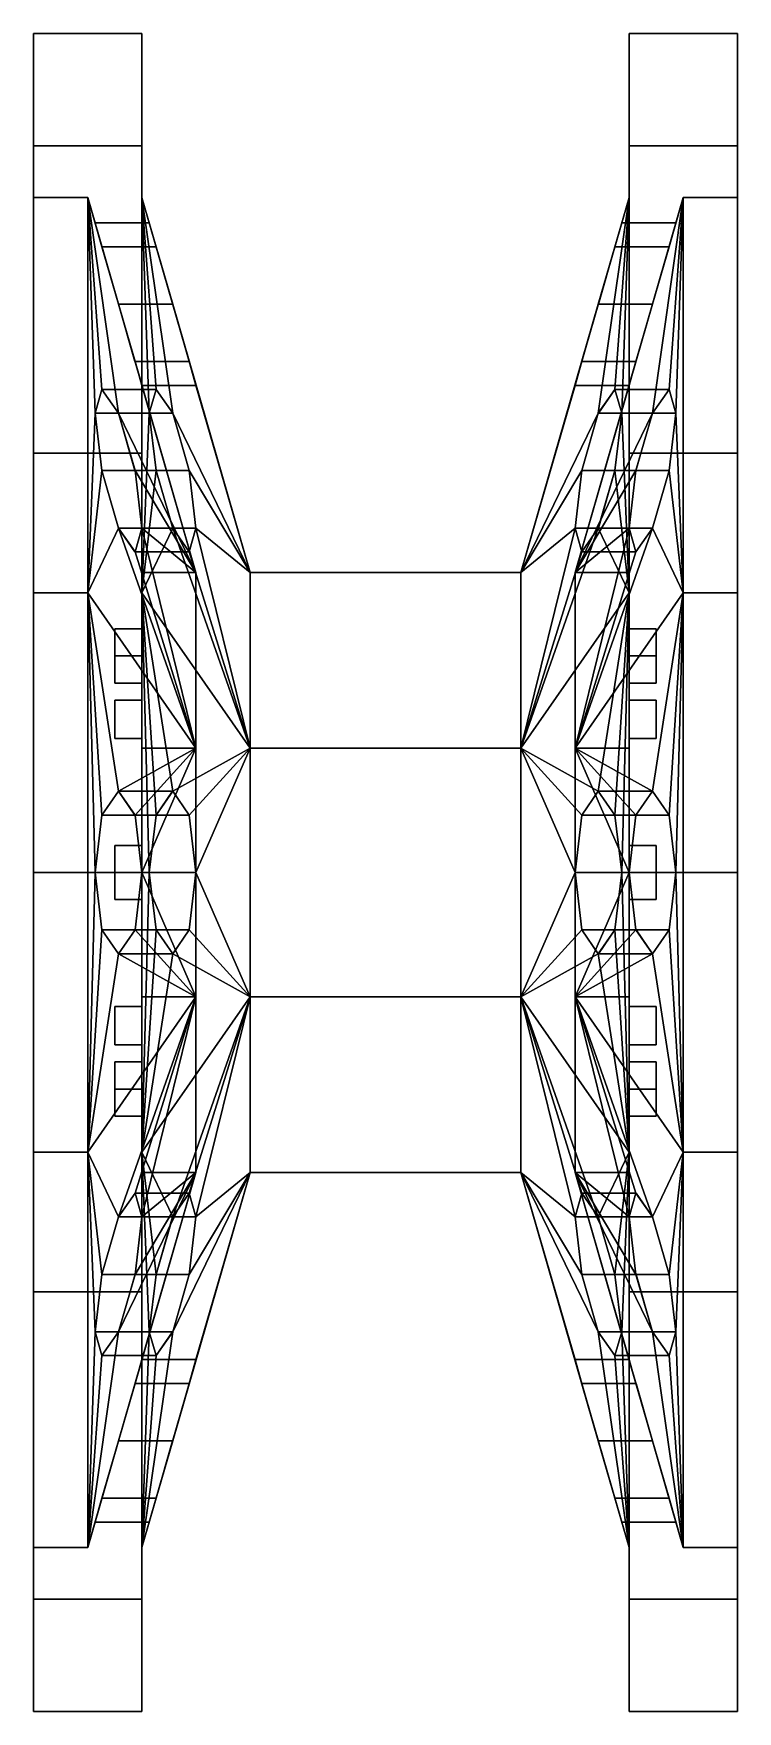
# Model space of a CAD drawing. Extents: x -1.21 to 1.21, y -0.31 to 0.31.
# Drawn here: x -1.21 to -0.95, y -0.31 to 0.31 of the extents above.
import ezdxf

# ---------------------------------------------------------------- set-up
doc = ezdxf.new("R2010")
doc.units = 0
doc.layers.add('WHEELS', color=2, linetype='CONTINUOUS')

msp = doc.modelspace()

# ---------------------------------------------------------------- linework, layer by layer
at = {"layer": 'WHEELS'}
for points in [[(-0.99, 0.24945, -0.10332), (-0.99, 0.24945, 0.10332), (-0.99, 0.31), (-0.99, 0.26847, -0.155)], [(-0.99, 0.24945, 0.10332), (-0.99, 0.24945, 0.10332), (-0.99, 0.26847, 0.155), (-0.99, 0.31)], [(-0.95, 0.26847, -0.155), (-0.95, 0.31), (-0.95, 0.24945, 0.10332), (-0.95, 0.24945, -0.10332)], [(-0.95, 0.31), (-0.95, 0.26847, 0.155), (-0.95, 0.24945, 0.10332)], [(-1.21, 0.26847, 0.155), (-1.21, 0.31), (-1.21, 0.24945, -0.10332), (-1.21, 0.24945, 0.10332)], [(-1.17, 0.26847, 0.155), (-1.17, 0.31), (-1.21, 0.31), (-1.21, 0.26847, 0.155)], [(-1.21, 0.31), (-1.21, 0.26847, -0.155), (-1.21, 0.24945, -0.10332)], [(-1.17, 0.31), (-1.17, 0.26847, -0.155), (-1.21, 0.26847, -0.155), (-1.21, 0.31)], [(-1.17, 0.24945, 0.10332), (-1.17, 0.24945, -0.10332), (-1.17, 0.31), (-1.17, 0.26847, 0.155)], [(-1.17, 0.24945, -0.10332), (-1.17, 0.24945, -0.10332), (-1.17, 0.26847, -0.155), (-1.17, 0.31)], [(-0.99, 0.31), (-0.99, 0.26847, 0.155), (-0.95, 0.26847, 0.155), (-0.95, 0.31)], [(-0.99, 0.26847, -0.155), (-0.99, 0.31), (-0.95, 0.31), (-0.95, 0.26847, -0.155)], [(-1.21, 0.26847, -0.155), (-1.21, 0.155, -0.26847), (-1.21, 0.10332, -0.24945), (-1.21, 0.24945, -0.10332)], [(-1.17, 0.26847, -0.155), (-1.17, 0.155, -0.26847), (-1.21, 0.155, -0.26847), (-1.21, 0.26847, -0.155)], [(-1.21, 0.155, 0.26847), (-1.21, 0.26847, 0.155), (-1.21, 0.24945, 0.10332), (-1.21, 0.10332, 0.24945)], [(-1.17, 0.155, 0.26847), (-1.17, 0.26847, 0.155), (-1.21, 0.26847, 0.155), (-1.21, 0.155, 0.26847)], [(-1.17, 0.24945, -0.10332), (-1.17, 0.10332, -0.24945), (-1.17, 0.155, -0.26847), (-1.17, 0.26847, -0.155)], [(-1.17, 0.10332, 0.24945), (-1.17, 0.24945, 0.10332), (-1.17, 0.26847, 0.155), (-1.17, 0.155, 0.26847)], [(-0.99, 0.155, -0.26847), (-0.99, 0.26847, -0.155), (-0.95, 0.26847, -0.155), (-0.95, 0.155, -0.26847)], [(-0.99, 0.10332, -0.24945), (-0.99, 0.24945, -0.10332), (-0.99, 0.26847, -0.155), (-0.99, 0.155, -0.26847)], [(-0.99, 0.26847, 0.155), (-0.99, 0.155, 0.26847), (-0.95, 0.155, 0.26847), (-0.95, 0.26847, 0.155)], [(-0.99, 0.24945, 0.10332), (-0.99, 0.10332, 0.24945), (-0.99, 0.155, 0.26847), (-0.99, 0.26847, 0.155)], [(-0.95, 0.155, -0.26847), (-0.95, 0.26847, -0.155), (-0.95, 0.24945, -0.10332), (-0.95, 0.10332, -0.24945)], [(-0.95, 0.26847, 0.155), (-0.95, 0.155, 0.26847), (-0.95, 0.10332, 0.24945), (-0.95, 0.24945, 0.10332)], [(-1.19, 0.24945, -0.10332), (-1.19, 0.24945, 0.10332), (-1.21, 0.24945, 0.10332), (-1.21, 0.24945, -0.10332)], [(-1.19, 0.10332, -0.24945), (-1.19, 0.24945, -0.10332), (-1.21, 0.24945, -0.10332), (-1.21, 0.10332, -0.24945)], [(-1.19, 0.24945, 0.10332), (-1.19, 0.10332, 0.24945), (-1.21, 0.10332, 0.24945), (-1.21, 0.24945, 0.10332)], [(-1.19, 0.24945, 0.10332), (-1.19, 0.24945, -0.10332), (-1.18727, 0.24)], [(-1.18727, 0.24), (-1.18727, 0.24), (-1.18474, 0.23121, 0.02121), (-1.19, 0.24945, 0.10332)], [(-1.18474, 0.23121, 0.02121), (-1.18474, 0.23121, 0.02121), (-1.17861, 0.21, 0.03), (-1.19, 0.24945, 0.10332)], [(-1.17861, 0.21, 0.03), (-1.17861, 0.21, 0.03), (-1.15, 0.11087, 0.04592), (-1.19, 0.24945, 0.10332)], [(-1.19, 0.24945, 0.10332), (-1.19, 0.24945, 0.10332), (-1.15, 0.11087, 0.04592), (-1.17861, 0.16971, 0.12728)], [(-1.19, 0.24945, -0.10332), (-1.19, 0.10332, -0.24945), (-1.18727, 0.16971, -0.16971)], [(-1.18727, 0.16971, -0.16971), (-1.18727, 0.16971, -0.16971), (-1.18474, 0.17849, -0.14849), (-1.19, 0.24945, -0.10332)], [(-1.18474, 0.17849, -0.14849), (-1.18474, 0.17849, -0.14849), (-1.17861, 0.16971, -0.12728), (-1.19, 0.24945, -0.10332)], [(-1.17861, 0.16971, -0.12728), (-1.17861, 0.16971, -0.12728), (-1.15, 0.11087, -0.04592), (-1.19, 0.24945, -0.10332)], [(-1.19, 0.24945, -0.10332), (-1.19, 0.24945, -0.10332), (-1.18474, 0.23121, -0.02121), (-1.18727, 0.24)], [(-1.19, 0.24945, -0.10332), (-1.19, 0.24945, -0.10332), (-1.17861, 0.21, -0.03), (-1.18474, 0.23121, -0.02121)], [(-1.19, 0.24945, -0.10332), (-1.19, 0.24945, -0.10332), (-1.15, 0.11087, -0.04592), (-1.17861, 0.21, -0.03)], [(-1.19, 0.10332, 0.24945), (-1.19, 0.24945, 0.10332), (-1.18727, 0.16971, 0.16971)], [(-1.19, 0.24945, 0.10332), (-1.19, 0.24945, 0.10332), (-1.18474, 0.17849, 0.14849), (-1.18727, 0.16971, 0.16971)], [(-1.19, 0.24945, 0.10332), (-1.19, 0.24945, 0.10332), (-1.17861, 0.16971, 0.12728), (-1.18474, 0.17849, 0.14849)], [(-1.17, 0.24945, 0.10332), (-1.16727, 0.24), (-1.17, 0.24945, -0.10332)], [(-1.16474, 0.23121, 0.02121), (-1.16727, 0.24), (-1.17, 0.24945, 0.10332)], [(-1.15861, 0.21, 0.03), (-1.16474, 0.23121, 0.02121), (-1.17, 0.24945, 0.10332)], [(-1.13, 0.11087, 0.04592), (-1.15861, 0.21, 0.03), (-1.17, 0.24945, 0.10332)], [(-1.15861, 0.16971, 0.12728), (-1.13, 0.11087, 0.04592), (-1.17, 0.24945, 0.10332)], [(-1.17, 0.24945, -0.10332), (-1.16727, 0.16971, -0.16971), (-1.17, 0.10332, -0.24945)], [(-1.16474, 0.17849, -0.14849), (-1.16727, 0.16971, -0.16971), (-1.17, 0.24945, -0.10332)], [(-1.15861, 0.16971, -0.12728), (-1.16474, 0.17849, -0.14849), (-1.17, 0.24945, -0.10332)], [(-1.13, 0.11087, -0.04592), (-1.15861, 0.16971, -0.12728), (-1.17, 0.24945, -0.10332)], [(-1.16727, 0.24), (-1.16474, 0.23121, -0.02121), (-1.17, 0.24945, -0.10332)], [(-1.16474, 0.23121, -0.02121), (-1.15861, 0.21, -0.03), (-1.17, 0.24945, -0.10332)], [(-1.15861, 0.21, -0.03), (-1.13, 0.11087, -0.04592), (-1.17, 0.24945, -0.10332)], [(-1.17, 0.10332, 0.24945), (-1.16727, 0.16971, 0.16971), (-1.17, 0.24945, 0.10332)], [(-1.16727, 0.16971, 0.16971), (-1.16474, 0.17849, 0.14849), (-1.17, 0.24945, 0.10332)], [(-1.16474, 0.17849, 0.14849), (-1.15861, 0.16971, 0.12728), (-1.17, 0.24945, 0.10332)], [(-1.00139, 0.21, 0.03), (-1.03, 0.11087, 0.04592), (-0.99, 0.24945, 0.10332)], [(-1.03, 0.11087, 0.04592), (-1.00139, 0.16971, 0.12728), (-0.99, 0.24945, 0.10332)], [(-1.00139, 0.16971, -0.12728), (-1.03, 0.11087, -0.04592), (-0.99, 0.24945, -0.10332)], [(-1.03, 0.11087, -0.04592), (-1.00139, 0.21, -0.03), (-0.99, 0.24945, -0.10332)], [(-0.97, 0.24945, 0.10332), (-0.97, 0.24945, 0.10332), (-1.01, 0.11087, 0.04592), (-0.98139, 0.21, 0.03)], [(-0.98139, 0.16971, 0.12728), (-0.98139, 0.16971, 0.12728), (-1.01, 0.11087, 0.04592), (-0.97, 0.24945, 0.10332)], [(-0.97, 0.24945, -0.10332), (-0.97, 0.24945, -0.10332), (-1.01, 0.11087, -0.04592), (-0.98139, 0.16971, -0.12728)], [(-0.98139, 0.21, -0.03), (-0.98139, 0.21, -0.03), (-1.01, 0.11087, -0.04592), (-0.97, 0.24945, -0.10332)], [(-0.99526, 0.23121, 0.02121), (-1.00139, 0.21, 0.03), (-0.99, 0.24945, 0.10332)], [(-0.99526, 0.17849, -0.14849), (-1.00139, 0.16971, -0.12728), (-0.99, 0.24945, -0.10332)], [(-1.00139, 0.21, -0.03), (-0.99526, 0.23121, -0.02121), (-0.99, 0.24945, -0.10332)], [(-1.00139, 0.16971, 0.12728), (-0.99526, 0.17849, 0.14849), (-0.99, 0.24945, 0.10332)], [(-0.99273, 0.24), (-0.99526, 0.23121, 0.02121), (-0.99, 0.24945, 0.10332)], [(-0.99273, 0.16971, -0.16971), (-0.99526, 0.17849, -0.14849), (-0.99, 0.24945, -0.10332)], [(-0.99526, 0.23121, -0.02121), (-0.99273, 0.24), (-0.99, 0.24945, -0.10332)], [(-0.99526, 0.17849, 0.14849), (-0.99273, 0.16971, 0.16971), (-0.99, 0.24945, 0.10332)], [(-0.99, 0.24945, -0.10332), (-0.99273, 0.24), (-0.99, 0.24945, 0.10332)], [(-0.99, 0.10332, -0.24945), (-0.99273, 0.16971, -0.16971), (-0.99, 0.24945, -0.10332)], [(-0.99, 0.24945, 0.10332), (-0.99273, 0.16971, 0.16971), (-0.99, 0.10332, 0.24945)], [(-0.97, 0.24945, 0.10332), (-0.97, 0.24945, 0.10332), (-0.98139, 0.21, 0.03), (-0.97526, 0.23121, 0.02121)], [(-0.97, 0.24945, -0.10332), (-0.97, 0.24945, -0.10332), (-0.98139, 0.16971, -0.12728), (-0.97526, 0.17849, -0.14849)], [(-0.97526, 0.23121, -0.02121), (-0.97526, 0.23121, -0.02121), (-0.98139, 0.21, -0.03), (-0.97, 0.24945, -0.10332)], [(-0.97526, 0.17849, 0.14849), (-0.97526, 0.17849, 0.14849), (-0.98139, 0.16971, 0.12728), (-0.97, 0.24945, 0.10332)], [(-0.97, 0.24945, 0.10332), (-0.97, 0.24945, 0.10332), (-0.97526, 0.23121, 0.02121), (-0.97273, 0.24)], [(-0.97, 0.24945, -0.10332), (-0.97, 0.24945, -0.10332), (-0.97526, 0.17849, -0.14849), (-0.97273, 0.16971, -0.16971)], [(-0.97273, 0.24), (-0.97273, 0.24), (-0.97526, 0.23121, -0.02121), (-0.97, 0.24945, -0.10332)], [(-0.97273, 0.16971, 0.16971), (-0.97273, 0.16971, 0.16971), (-0.97526, 0.17849, 0.14849), (-0.97, 0.24945, 0.10332)], [(-0.97, 0.24945, -0.10332), (-0.97, 0.24945, 0.10332), (-0.97273, 0.24)], [(-0.97, 0.10332, -0.24945), (-0.97, 0.24945, -0.10332), (-0.97273, 0.16971, -0.16971)], [(-0.97, 0.24945, 0.10332), (-0.97, 0.10332, 0.24945), (-0.97273, 0.16971, 0.16971)], [(-0.97, 0.24945, 0.10332), (-0.97, 0.24945, -0.10332), (-0.95, 0.24945, -0.10332), (-0.95, 0.24945, 0.10332)], [(-0.97, 0.24945, -0.10332), (-0.97, 0.10332, -0.24945), (-0.95, 0.10332, -0.24945), (-0.95, 0.24945, -0.10332)], [(-0.97, 0.10332, 0.24945), (-0.97, 0.24945, 0.10332), (-0.95, 0.24945, 0.10332), (-0.95, 0.10332, 0.24945)], [(-1.16727, 0.24), (-1.16474, 0.23121, 0.02121), (-1.18474, 0.23121, 0.02121), (-1.18727, 0.24)], [(-1.16474, 0.23121, -0.02121), (-1.16727, 0.24), (-1.18727, 0.24), (-1.18474, 0.23121, -0.02121)], [(-0.99526, 0.23121, 0.02121), (-0.99273, 0.24), (-0.97273, 0.24), (-0.97526, 0.23121, 0.02121)], [(-0.99273, 0.24), (-0.99526, 0.23121, -0.02121), (-0.97526, 0.23121, -0.02121), (-0.97273, 0.24)], [(-1.16474, 0.23121, 0.02121), (-1.15866, 0.21, 0.03), (-1.17866, 0.21, 0.03), (-1.18474, 0.23121, 0.02121)], [(-1.15861, 0.21, -0.03), (-1.16474, 0.23121, -0.02121), (-1.18474, 0.23121, -0.02121), (-1.17861, 0.21, -0.03)], [(-1.00139, 0.21, 0.03), (-0.99526, 0.23121, 0.02121), (-0.97526, 0.23121, 0.02121), (-0.98139, 0.21, 0.03)], [(-0.99526, 0.23121, -0.02121), (-1.00134, 0.21, -0.03), (-0.98134, 0.21, -0.03), (-0.97526, 0.23121, -0.02121)], [(-1.15861, 0.21, 0.03), (-1.15254, 0.18879, 0.02121), (-1.17254, 0.18879, 0.02121), (-1.17861, 0.21, 0.03)], [(-1.15249, 0.18879, -0.02121), (-1.15861, 0.21, -0.03), (-1.17861, 0.21, -0.03), (-1.17249, 0.18879, -0.02121)], [(-1.17861, 0.21, -0.03), (-1.17861, 0.21, -0.03), (-1.15, 0.11087, -0.04592), (-1.17249, 0.18879, -0.02121)], [(-1.17249, 0.18879, 0.02121), (-1.17249, 0.18879, 0.02121), (-1.15, 0.11087, 0.04592), (-1.17861, 0.21, 0.03)], [(-1.15249, 0.18879, -0.02121), (-1.13, 0.11087, -0.04592), (-1.15861, 0.21, -0.03)], [(-1.13, 0.11087, 0.04592), (-1.15249, 0.18879, 0.02121), (-1.15861, 0.21, 0.03)], [(-1.03, 0.11087, -0.04592), (-1.00751, 0.18879, -0.02121), (-1.00139, 0.21, -0.03)], [(-1.00751, 0.18879, 0.02121), (-1.03, 0.11087, 0.04592), (-1.00139, 0.21, 0.03)], [(-0.98751, 0.18879, -0.02121), (-0.98751, 0.18879, -0.02121), (-1.01, 0.11087, -0.04592), (-0.98139, 0.21, -0.03)], [(-0.98139, 0.21, 0.03), (-0.98139, 0.21, 0.03), (-1.01, 0.11087, 0.04592), (-0.98751, 0.18879, 0.02121)], [(-1.00751, 0.18879, 0.02121), (-1.00139, 0.21, 0.03), (-0.98139, 0.21, 0.03), (-0.98751, 0.18879, 0.02121)], [(-1.00139, 0.21, -0.03), (-1.00746, 0.18879, -0.02121), (-0.98746, 0.18879, -0.02121), (-0.98139, 0.21, -0.03)], [(-1.15249, 0.18879, 0.02121), (-1.15, 0.18), (-1.17, 0.18), (-1.17249, 0.18879, 0.02121)], [(-1.15, 0.18), (-1.15249, 0.18879, -0.02121), (-1.17249, 0.18879, -0.02121), (-1.17, 0.18)], [(-1.17249, 0.18879, -0.02121), (-1.17249, 0.18879, -0.02121), (-1.15, 0.11087, -0.04592), (-1.16995, 0.18)], [(-1.16995, 0.18), (-1.16995, 0.18), (-1.15, 0.11087, 0.04592), (-1.17249, 0.18879, 0.02121)], [(-1.15, 0.18), (-1.13, 0.11087, -0.04592), (-1.15249, 0.18879, -0.02121)], [(-1.13, 0.11087, 0.04592), (-1.15, 0.18), (-1.15249, 0.18879, 0.02121)], [(-1.03, 0.11087, -0.04592), (-1.01, 0.18), (-1.00751, 0.18879, -0.02121)], [(-1.01, 0.18), (-1.03, 0.11087, 0.04592), (-1.00751, 0.18879, 0.02121)], [(-0.99005, 0.18), (-0.99005, 0.18), (-1.01, 0.11087, -0.04592), (-0.98751, 0.18879, -0.02121)], [(-0.98751, 0.18879, 0.02121), (-0.98751, 0.18879, 0.02121), (-1.01, 0.11087, 0.04592), (-0.99005, 0.18)], [(-1.01, 0.18), (-1.00751, 0.18879, 0.02121), (-0.98751, 0.18879, 0.02121), (-0.99, 0.18)], [(-1.00751, 0.18879, -0.02121), (-1.01, 0.18), (-0.99, 0.18), (-0.98751, 0.18879, -0.02121)], [(-1.16995, 0.18), (-1.16995, 0.18), (-1.15, 0.11087, -0.04592), (-1.15, 0.11087, 0.04592)], [(-1.13, 0.11087, 0.04592), (-1.13, 0.11087, -0.04592), (-1.15, 0.18)], [(-1.03, 0.11087, -0.04592), (-1.03, 0.11087, 0.04592), (-1.01, 0.18)], [(-0.99005, 0.18), (-0.99005, 0.18), (-1.01, 0.11087, 0.04592), (-1.01, 0.11087, -0.04592)], [(-1.16727, 0.16971, -0.16971), (-1.16474, 0.17849, -0.14849), (-1.18474, 0.17849, -0.14849), (-1.18727, 0.16971, -0.16971)], [(-1.16474, 0.17849, 0.14849), (-1.16727, 0.16971, 0.16971), (-1.18727, 0.16971, 0.16971), (-1.18474, 0.17849, 0.14849)], [(-1.16474, 0.17849, -0.14849), (-1.15866, 0.16971, -0.12728), (-1.17866, 0.16971, -0.12728), (-1.18474, 0.17849, -0.14849)], [(-1.15861, 0.16971, 0.12728), (-1.16474, 0.17849, 0.14849), (-1.18474, 0.17849, 0.14849), (-1.17861, 0.16971, 0.12728)], [(-1.00139, 0.16971, -0.12728), (-0.99526, 0.17849, -0.14849), (-0.97526, 0.17849, -0.14849), (-0.98139, 0.16971, -0.12728)], [(-0.99526, 0.17849, 0.14849), (-1.00134, 0.16971, 0.12728), (-0.98134, 0.16971, 0.12728), (-0.97526, 0.17849, 0.14849)], [(-0.99526, 0.17849, -0.14849), (-0.99273, 0.16971, -0.16971), (-0.97273, 0.16971, -0.16971), (-0.97526, 0.17849, -0.14849)], [(-0.99273, 0.16971, 0.16971), (-0.99526, 0.17849, 0.14849), (-0.97526, 0.17849, 0.14849), (-0.97273, 0.16971, 0.16971)], [(-1.19, 0.10332, -0.24945), (-1.19, 0.10332, -0.24945), (-1.18474, 0.14849, -0.17849), (-1.18727, 0.16971, -0.16971)], [(-1.18727, 0.16971, 0.16971), (-1.18727, 0.16971, 0.16971), (-1.18474, 0.14849, 0.17849), (-1.19, 0.10332, 0.24945)], [(-1.16474, 0.14849, -0.17849), (-1.16727, 0.16971, -0.16971), (-1.18727, 0.16971, -0.16971), (-1.18474, 0.14849, -0.17849)], [(-1.16727, 0.16971, 0.16971), (-1.16474, 0.14849, 0.17849), (-1.18474, 0.14849, 0.17849), (-1.18727, 0.16971, 0.16971)], [(-1.17861, 0.16971, 0.12728), (-1.17861, 0.16971, 0.12728), (-1.15, 0.11087, 0.04592), (-1.17249, 0.14849, 0.11849)], [(-1.15861, 0.16971, -0.12728), (-1.15254, 0.14849, -0.11849), (-1.17254, 0.14849, -0.11849), (-1.17861, 0.16971, -0.12728)], [(-1.17249, 0.14849, -0.11849), (-1.17249, 0.14849, -0.11849), (-1.15, 0.11087, -0.04592), (-1.17861, 0.16971, -0.12728)], [(-1.15249, 0.14849, 0.11849), (-1.15861, 0.16971, 0.12728), (-1.17861, 0.16971, 0.12728), (-1.17249, 0.14849, 0.11849)], [(-1.16727, 0.16971, -0.16971), (-1.16474, 0.14849, -0.17849), (-1.17, 0.10332, -0.24945)], [(-1.16474, 0.14849, 0.17849), (-1.16727, 0.16971, 0.16971), (-1.17, 0.10332, 0.24945)], [(-1.15249, 0.14849, 0.11849), (-1.13, 0.11087, 0.04592), (-1.15861, 0.16971, 0.12728)], [(-1.13, 0.11087, -0.04592), (-1.15249, 0.14849, -0.11849), (-1.15861, 0.16971, -0.12728)], [(-1.03, 0.11087, 0.04592), (-1.00751, 0.14849, 0.11849), (-1.00139, 0.16971, 0.12728)], [(-1.00751, 0.14849, -0.11849), (-1.03, 0.11087, -0.04592), (-1.00139, 0.16971, -0.12728)], [(-0.98751, 0.14849, 0.11849), (-0.98751, 0.14849, 0.11849), (-1.01, 0.11087, 0.04592), (-0.98139, 0.16971, 0.12728)], [(-0.98139, 0.16971, -0.12728), (-0.98139, 0.16971, -0.12728), (-1.01, 0.11087, -0.04592), (-0.98751, 0.14849, -0.11849)], [(-1.00751, 0.14849, -0.11849), (-1.00139, 0.16971, -0.12728), (-0.98139, 0.16971, -0.12728), (-0.98751, 0.14849, -0.11849)], [(-1.00139, 0.16971, 0.12728), (-1.00746, 0.14849, 0.11849), (-0.98746, 0.14849, 0.11849), (-0.98139, 0.16971, 0.12728)], [(-0.99273, 0.16971, -0.16971), (-0.99526, 0.14849, -0.17849), (-0.97526, 0.14849, -0.17849), (-0.97273, 0.16971, -0.16971)], [(-0.99526, 0.14849, -0.17849), (-0.99273, 0.16971, -0.16971), (-0.99, 0.10332, -0.24945)], [(-0.99526, 0.14849, 0.17849), (-0.99273, 0.16971, 0.16971), (-0.97273, 0.16971, 0.16971), (-0.97526, 0.14849, 0.17849)], [(-0.99273, 0.16971, 0.16971), (-0.99526, 0.14849, 0.17849), (-0.99, 0.10332, 0.24945)], [(-0.97273, 0.16971, -0.16971), (-0.97273, 0.16971, -0.16971), (-0.97526, 0.14849, -0.17849), (-0.97, 0.10332, -0.24945)], [(-0.97, 0.10332, 0.24945), (-0.97, 0.10332, 0.24945), (-0.97526, 0.14849, 0.17849), (-0.97273, 0.16971, 0.16971)], [(-1.21, 0.155, -0.26847), (-1.21, 0, -0.31), (-1.21, -0.10332, -0.24945), (-1.21, 0.10332, -0.24945)], [(-1.17, 0.155, -0.26847), (-1.17, 0, -0.31), (-1.21, 0, -0.31), (-1.21, 0.155, -0.26847)], [(-1.21, 0, 0.31), (-1.21, 0.155, 0.26847), (-1.21, 0.10332, 0.24945)], [(-1.17, 0, 0.31), (-1.17, 0.155, 0.26847), (-1.21, 0.155, 0.26847), (-1.21, 0, 0.31)], [(-1.17, 0.10332, -0.24945), (-1.17, -0.10332, -0.24945), (-1.17, 0, -0.31), (-1.17, 0.155, -0.26847)], [(-1.17, 0.10332, 0.24945), (-1.17, 0.10332, 0.24945), (-1.17, 0.155, 0.26847), (-1.17, 0, 0.31)], [(-0.99, 0, -0.31), (-0.99, 0.155, -0.26847), (-0.95, 0.155, -0.26847), (-0.95, 0, -0.31)], [(-0.99, 0.10332, -0.24945), (-0.99, 0.10332, -0.24945), (-0.99, 0.155, -0.26847), (-0.99, 0, -0.31)], [(-0.99, 0.155, 0.26847), (-0.99, 0, 0.31), (-0.95, 0, 0.31), (-0.95, 0.155, 0.26847)], [(-0.99, 0.10332, 0.24945), (-0.99, -0.10332, 0.24945), (-0.99, 0, 0.31), (-0.99, 0.155, 0.26847)], [(-0.95, 0, -0.31), (-0.95, 0.155, -0.26847), (-0.95, 0.10332, -0.24945)], [(-0.95, 0.155, 0.26847), (-0.95, 0, 0.31), (-0.95, -0.10332, 0.24945), (-0.95, 0.10332, 0.24945)], [(-1.19, 0.10332, -0.24945), (-1.19, 0.10332, -0.24945), (-1.17861, 0.12728, -0.16971), (-1.18474, 0.14849, -0.17849)], [(-1.18474, 0.14849, 0.17849), (-1.18474, 0.14849, 0.17849), (-1.17861, 0.12728, 0.16971), (-1.19, 0.10332, 0.24945)], [(-1.15861, 0.12728, -0.16971), (-1.16474, 0.14849, -0.17849), (-1.18474, 0.14849, -0.17849), (-1.17861, 0.12728, -0.16971)], [(-1.16474, 0.14849, 0.17849), (-1.15866, 0.12728, 0.16971), (-1.17866, 0.12728, 0.16971), (-1.18474, 0.14849, 0.17849)], [(-1.17249, 0.14849, 0.11849), (-1.17249, 0.14849, 0.11849), (-1.15, 0.11087, 0.04592), (-1.16995, 0.12728, 0.12728)], [(-1.15249, 0.14849, -0.11849), (-1.15, 0.12728, -0.12728), (-1.17, 0.12728, -0.12728), (-1.17249, 0.14849, -0.11849)], [(-1.16995, 0.12728, -0.12728), (-1.16995, 0.12728, -0.12728), (-1.15, 0.11087, -0.04592), (-1.17249, 0.14849, -0.11849)], [(-1.15, 0.12728, 0.12728), (-1.15249, 0.14849, 0.11849), (-1.17249, 0.14849, 0.11849), (-1.17, 0.12728, 0.12728)], [(-1.16474, 0.14849, -0.17849), (-1.15861, 0.12728, -0.16971), (-1.17, 0.10332, -0.24945)], [(-1.15861, 0.12728, 0.16971), (-1.16474, 0.14849, 0.17849), (-1.17, 0.10332, 0.24945)], [(-1.15, 0.12728, 0.12728), (-1.13, 0.11087, 0.04592), (-1.15249, 0.14849, 0.11849)], [(-1.13, 0.11087, -0.04592), (-1.15, 0.12728, -0.12728), (-1.15249, 0.14849, -0.11849)], [(-1.03, 0.11087, 0.04592), (-1.01, 0.12728, 0.12728), (-1.00751, 0.14849, 0.11849)], [(-1.01, 0.12728, -0.12728), (-1.03, 0.11087, -0.04592), (-1.00751, 0.14849, -0.11849)], [(-0.99005, 0.12728, 0.12728), (-0.99005, 0.12728, 0.12728), (-1.01, 0.11087, 0.04592), (-0.98751, 0.14849, 0.11849)], [(-0.98751, 0.14849, -0.11849), (-0.98751, 0.14849, -0.11849), (-1.01, 0.11087, -0.04592), (-0.99005, 0.12728, -0.12728)], [(-1.01, 0.12728, -0.12728), (-1.00751, 0.14849, -0.11849), (-0.98751, 0.14849, -0.11849), (-0.99, 0.12728, -0.12728)], [(-1.00751, 0.14849, 0.11849), (-1.01, 0.12728, 0.12728), (-0.99, 0.12728, 0.12728), (-0.98751, 0.14849, 0.11849)], [(-1.00139, 0.12728, -0.16971), (-0.99526, 0.14849, -0.17849), (-0.99, 0.10332, -0.24945)], [(-1.00139, 0.12728, 0.16971), (-0.99526, 0.14849, 0.17849), (-0.97526, 0.14849, 0.17849), (-0.98139, 0.12728, 0.16971)], [(-0.99526, 0.14849, 0.17849), (-1.00139, 0.12728, 0.16971), (-0.99, 0.10332, 0.24945)], [(-0.99526, 0.14849, -0.17849), (-1.00134, 0.12728, -0.16971), (-0.98134, 0.12728, -0.16971), (-0.97526, 0.14849, -0.17849)], [(-0.97526, 0.14849, -0.17849), (-0.97526, 0.14849, -0.17849), (-0.98139, 0.12728, -0.16971), (-0.97, 0.10332, -0.24945)], [(-0.97, 0.10332, 0.24945), (-0.97, 0.10332, 0.24945), (-0.98139, 0.12728, 0.16971), (-0.97526, 0.14849, 0.17849)], [(-1.19, 0.10332, -0.24945), (-1.19, 0.10332, -0.24945), (-1.15, 0.04592, -0.11087), (-1.17861, 0.12728, -0.16971)], [(-1.17861, 0.12728, 0.16971), (-1.17861, 0.12728, 0.16971), (-1.15, 0.04592, 0.11087), (-1.19, 0.10332, 0.24945)], [(-1.15249, 0.11849, -0.14849), (-1.15861, 0.12728, -0.16971), (-1.17861, 0.12728, -0.16971), (-1.17249, 0.11849, -0.14849)], [(-1.17861, 0.12728, -0.16971), (-1.17861, 0.12728, -0.16971), (-1.15, 0.04592, -0.11087), (-1.17249, 0.11849, -0.14849)], [(-1.15861, 0.12728, 0.16971), (-1.15254, 0.11849, 0.14849), (-1.17254, 0.11849, 0.14849), (-1.17861, 0.12728, 0.16971)], [(-1.17249, 0.11849, 0.14849), (-1.17249, 0.11849, 0.14849), (-1.15, 0.04592, 0.11087), (-1.17861, 0.12728, 0.16971)], [(-1.15, 0.12728, -0.12728), (-1.15249, 0.11849, -0.14849), (-1.17249, 0.11849, -0.14849), (-1.17, 0.12728, -0.12728)], [(-1.17249, 0.11849, -0.14849), (-1.17249, 0.11849, -0.14849), (-1.15, 0.04592, -0.11087), (-1.16995, 0.12728, -0.12728)], [(-1.15249, 0.11849, 0.14849), (-1.15, 0.12728, 0.12728), (-1.17, 0.12728, 0.12728), (-1.17249, 0.11849, 0.14849)], [(-1.16995, 0.12728, 0.12728), (-1.16995, 0.12728, 0.12728), (-1.15, 0.04592, 0.11087), (-1.17249, 0.11849, 0.14849)], [(-1.15861, 0.12728, -0.16971), (-1.13, 0.04592, -0.11087), (-1.17, 0.10332, -0.24945)], [(-1.13, 0.04592, 0.11087), (-1.15861, 0.12728, 0.16971), (-1.17, 0.10332, 0.24945)], [(-1.16995, 0.12728, 0.12728), (-1.16995, 0.12728, 0.12728), (-1.15, 0.11087, 0.04592), (-1.15, 0.04592, 0.11087)], [(-1.16995, 0.12728, -0.12728), (-1.16995, 0.12728, -0.12728), (-1.15, 0.04592, -0.11087), (-1.15, 0.11087, -0.04592)], [(-1.15249, 0.11849, -0.14849), (-1.13, 0.04592, -0.11087), (-1.15861, 0.12728, -0.16971)], [(-1.13, 0.04592, 0.11087), (-1.15249, 0.11849, 0.14849), (-1.15861, 0.12728, 0.16971)], [(-1.15, 0.12728, -0.12728), (-1.13, 0.04592, -0.11087), (-1.15249, 0.11849, -0.14849)], [(-1.13, 0.04592, 0.11087), (-1.15, 0.12728, 0.12728), (-1.15249, 0.11849, 0.14849)], [(-1.13, 0.04592, 0.11087), (-1.13, 0.11087, 0.04592), (-1.15, 0.12728, 0.12728)], [(-1.13, 0.11087, -0.04592), (-1.13, 0.04592, -0.11087), (-1.15, 0.12728, -0.12728)], [(-1.03, 0.11087, 0.04592), (-1.03, 0.04592, 0.11087), (-1.01, 0.12728, 0.12728)], [(-1.03, 0.04592, -0.11087), (-1.01, 0.12728, -0.12728), (-1.00751, 0.11849, -0.14849)], [(-1.03, 0.04592, -0.11087), (-1.00751, 0.11849, -0.14849), (-1.00139, 0.12728, -0.16971)], [(-1.03, 0.04592, -0.11087), (-1.00139, 0.12728, -0.16971), (-0.99, 0.10332, -0.24945)], [(-1.03, 0.04592, -0.11087), (-1.03, 0.11087, -0.04592), (-1.01, 0.12728, -0.12728)], [(-1.01, 0.12728, 0.12728), (-1.03, 0.04592, 0.11087), (-1.00751, 0.11849, 0.14849)], [(-1.00751, 0.11849, 0.14849), (-1.03, 0.04592, 0.11087), (-1.00139, 0.12728, 0.16971)], [(-1.00139, 0.12728, 0.16971), (-1.03, 0.04592, 0.11087), (-0.99, 0.10332, 0.24945)], [(-0.99005, 0.12728, 0.12728), (-0.99005, 0.12728, 0.12728), (-1.01, 0.04592, 0.11087), (-1.01, 0.11087, 0.04592)], [(-0.99005, 0.12728, -0.12728), (-0.99005, 0.12728, -0.12728), (-1.01, 0.04592, -0.11087), (-0.98751, 0.11849, -0.14849)], [(-0.98751, 0.11849, -0.14849), (-0.98751, 0.11849, -0.14849), (-1.01, 0.04592, -0.11087), (-0.98139, 0.12728, -0.16971)], [(-0.98139, 0.12728, -0.16971), (-0.98139, 0.12728, -0.16971), (-1.01, 0.04592, -0.11087), (-0.97, 0.10332, -0.24945)], [(-0.99005, 0.12728, -0.12728), (-0.99005, 0.12728, -0.12728), (-1.01, 0.11087, -0.04592), (-1.01, 0.04592, -0.11087)], [(-1.00751, 0.11849, -0.14849), (-1.01, 0.12728, -0.12728), (-0.99, 0.12728, -0.12728), (-0.98751, 0.11849, -0.14849)], [(-0.97, 0.10332, 0.24945), (-0.97, 0.10332, 0.24945), (-1.01, 0.04592, 0.11087), (-0.98139, 0.12728, 0.16971)], [(-0.98139, 0.12728, 0.16971), (-0.98139, 0.12728, 0.16971), (-1.01, 0.04592, 0.11087), (-0.98751, 0.11849, 0.14849)], [(-0.98751, 0.11849, 0.14849), (-0.98751, 0.11849, 0.14849), (-1.01, 0.04592, 0.11087), (-0.99005, 0.12728, 0.12728)], [(-1.01, 0.12728, 0.12728), (-1.00751, 0.11849, 0.14849), (-0.98751, 0.11849, 0.14849), (-0.99, 0.12728, 0.12728)], [(-1.00751, 0.11849, 0.14849), (-1.00139, 0.12728, 0.16971), (-0.98139, 0.12728, 0.16971), (-0.98751, 0.11849, 0.14849)], [(-1.00139, 0.12728, -0.16971), (-1.00746, 0.11849, -0.14849), (-0.98746, 0.11849, -0.14849), (-0.98139, 0.12728, -0.16971)], [(-1.17, 0.04592, 0.11087), (-1.17, 0.11087, 0.04592), (-1.17, 0.06364, 0.06364)], [(-1.15, 0.04592, 0.11087), (-1.15, 0.11087, 0.04592), (-1.17, 0.11087, 0.04592), (-1.17, 0.04592, 0.11087)], [(-1.17, 0.0495, -0.0495), (-1.17, 0.07), (-1.17, 0.11087, -0.04592)], [(-1.17, 0.07), (-1.17, 0.0495, 0.0495), (-1.17, 0.11087, 0.04592)], [(-1.17, 0.11087, -0.04592), (-1.17, 0.06364, -0.06364), (-1.17, 0.06364, -0.0495)], [(-1.17, 0.11087, -0.04592), (-1.17, 0.06364, -0.0495), (-1.17, 0.0495, -0.0495)], [(-1.17, 0.11087, -0.04592), (-1.17, 0.04592, -0.11087), (-1.17, 0.06364, -0.06364)], [(-1.17, 0.11087, 0.04592), (-1.17, 0.09), (-1.17, 0.08, 0.01)], [(-1.17, 0.11087, 0.04592), (-1.17, 0.08, 0.01), (-1.17, 0.07)], [(-1.17, 0.11087, 0.04592), (-1.17, 0.11087, -0.04592), (-1.17, 0.09)], [(-1.17, 0.09), (-1.17, 0.11087, -0.04592), (-1.17, 0.08, -0.01)], [(-1.17, 0.07), (-1.17, 0.08, -0.01), (-1.17, 0.11087, -0.04592)], [(-1.17, 0.06364, 0.06364), (-1.17, 0.11087, 0.04592), (-1.17, 0.06364, 0.0495)], [(-1.17, 0.0495, 0.0495), (-1.17, 0.06364, 0.0495), (-1.17, 0.11087, 0.04592)], [(-1.15, 0.11087, -0.04592), (-1.15, 0.04592, -0.11087), (-1.17, 0.04592, -0.11087), (-1.17, 0.11087, -0.04592)], [(-1.15, 0.11087, 0.04592), (-1.15, 0.11087, -0.04592), (-1.17, 0.11087, -0.04592), (-1.17, 0.11087, 0.04592)], [(-1.03, 0.04592, 0.11087), (-1.03, 0.11087, 0.04592), (-1.13, 0.11087, 0.04592), (-1.13, 0.04592, 0.11087)], [(-1.03, 0.11087, -0.04592), (-1.03, 0.04592, -0.11087), (-1.13, 0.04592, -0.11087), (-1.13, 0.11087, -0.04592)], [(-1.03, 0.11087, 0.04592), (-1.03, 0.11087, -0.04592), (-1.13, 0.11087, -0.04592), (-1.13, 0.11087, 0.04592)], [(-1.01, 0.11087, 0.04592), (-1.01, 0.04592, 0.11087), (-0.99, 0.04592, 0.11087), (-0.99, 0.11087, 0.04592)], [(-1.01, 0.11087, -0.04592), (-1.01, 0.11087, 0.04592), (-0.99, 0.11087, 0.04592), (-0.99, 0.11087, -0.04592)], [(-1.01, 0.04592, -0.11087), (-1.01, 0.11087, -0.04592), (-0.99, 0.11087, -0.04592), (-0.99, 0.04592, -0.11087)], [(-0.99, 0.11087, 0.04592), (-0.99, 0.04592, 0.11087), (-0.99, 0.06364, 0.06364)], [(-0.99, 0.0495, -0.0495), (-0.99, 0.06364, -0.0495), (-0.99, 0.11087, -0.04592)], [(-0.99, 0.06364, -0.06364), (-0.99, 0.11087, -0.04592), (-0.99, 0.06364, -0.0495)], [(-0.99, 0.04592, -0.11087), (-0.99, 0.11087, -0.04592), (-0.99, 0.06364, -0.06364)], [(-0.99, 0.07), (-0.99, 0.08, 0.01), (-0.99, 0.11087, 0.04592)], [(-0.99, 0.09), (-0.99, 0.11087, 0.04592), (-0.99, 0.08, 0.01)], [(-0.99, 0.11087, -0.04592), (-0.99, 0.11087, 0.04592), (-0.99, 0.09)], [(-0.99, 0.11087, -0.04592), (-0.99, 0.08, -0.01), (-0.99, 0.07)], [(-0.99, 0.11087, -0.04592), (-0.99, 0.09), (-0.99, 0.08, -0.01)], [(-0.99, 0.11087, 0.04592), (-0.99, 0.06364, 0.0495), (-0.99, 0.0495, 0.0495)], [(-0.99, 0.11087, 0.04592), (-0.99, 0.06364, 0.06364), (-0.99, 0.06364, 0.0495)], [(-0.99, 0.07), (-0.99, 0.0495, -0.0495), (-0.99, 0.11087, -0.04592)], [(-0.99, 0.0495, 0.0495), (-0.99, 0.07), (-0.99, 0.11087, 0.04592)], [(-1.19, -0.10332, -0.24945), (-1.19, 0.10332, -0.24945), (-1.21, 0.10332, -0.24945), (-1.21, -0.10332, -0.24945)], [(-1.21, -0.155, 0.26847), (-1.21, 0, 0.31), (-1.21, 0.10332, 0.24945), (-1.21, -0.10332, 0.24945)], [(-1.19, 0.10332, 0.24945), (-1.19, -0.10332, 0.24945), (-1.21, -0.10332, 0.24945), (-1.21, 0.10332, 0.24945)], [(-1.19, 0.10332, -0.24945), (-1.19, -0.10332, -0.24945), (-1.18727, 0, -0.24)], [(-1.18727, 0, -0.24), (-1.18727, 0, -0.24), (-1.18474, 0.02121, -0.23121), (-1.19, 0.10332, -0.24945)], [(-1.18474, 0.02121, -0.23121), (-1.18474, 0.02121, -0.23121), (-1.17861, 0.03, -0.21), (-1.19, 0.10332, -0.24945)], [(-1.17861, 0.03, -0.21), (-1.17861, 0.03, -0.21), (-1.15, 0.04592, -0.11087), (-1.19, 0.10332, -0.24945)], [(-1.19, 0.10332, 0.24945), (-1.19, 0.10332, 0.24945), (-1.18474, 0.02121, 0.23121), (-1.18727, 0, 0.24)], [(-1.19, 0.10332, 0.24945), (-1.19, 0.10332, 0.24945), (-1.17861, 0.03, 0.21), (-1.18474, 0.02121, 0.23121)], [(-1.19, 0.10332, 0.24945), (-1.19, 0.10332, 0.24945), (-1.15, 0.04592, 0.11087), (-1.17861, 0.03, 0.21)], [(-1.19, -0.10332, 0.24945), (-1.19, 0.10332, 0.24945), (-1.18727, 0, 0.24)], [(-1.17, 0.10332, -0.24945), (-1.16727, 0, -0.24), (-1.17, -0.10332, -0.24945)], [(-1.16474, 0.02121, -0.23121), (-1.16727, 0, -0.24), (-1.17, 0.10332, -0.24945)], [(-1.15861, 0.03, -0.21), (-1.16474, 0.02121, -0.23121), (-1.17, 0.10332, -0.24945)], [(-1.13, 0.04592, -0.11087), (-1.15861, 0.03, -0.21), (-1.17, 0.10332, -0.24945)], [(-1.17, -0.10332, 0.24945), (-1.17, 0.10332, 0.24945), (-1.17, 0, 0.31), (-1.17, -0.155, 0.26847)], [(-1.15861, 0.03, 0.21), (-1.13, 0.04592, 0.11087), (-1.17, 0.10332, 0.24945)], [(-1.16474, 0.02121, 0.23121), (-1.15861, 0.03, 0.21), (-1.17, 0.10332, 0.24945)], [(-1.16727, 0, 0.24), (-1.16474, 0.02121, 0.23121), (-1.17, 0.10332, 0.24945)], [(-1.17, -0.10332, 0.24945), (-1.16727, 0, 0.24), (-1.17, 0.10332, 0.24945)], [(-1.00139, 0.03, -0.21), (-1.03, 0.04592, -0.11087), (-0.99, 0.10332, -0.24945)], [(-1.03, 0.04592, 0.11087), (-1.00139, 0.03, 0.21), (-0.99, 0.10332, 0.24945)], [(-0.97, 0.10332, -0.24945), (-0.97, 0.10332, -0.24945), (-1.01, 0.04592, -0.11087), (-0.98139, 0.03, -0.21)], [(-0.98139, 0.03, 0.21), (-0.98139, 0.03, 0.21), (-1.01, 0.04592, 0.11087), (-0.97, 0.10332, 0.24945)], [(-0.99526, 0.02121, -0.23121), (-1.00139, 0.03, -0.21), (-0.99, 0.10332, -0.24945)], [(-1.00139, 0.03, 0.21), (-0.99526, 0.02121, 0.23121), (-0.99, 0.10332, 0.24945)], [(-0.99273, 0, -0.24), (-0.99526, 0.02121, -0.23121), (-0.99, 0.10332, -0.24945)], [(-0.99526, 0.02121, 0.23121), (-0.99273, 0, 0.24), (-0.99, 0.10332, 0.24945)], [(-0.99, -0.10332, -0.24945), (-0.99273, 0, -0.24), (-0.99, 0.10332, -0.24945)], [(-0.99, 0.10332, 0.24945), (-0.99273, 0, 0.24), (-0.99, -0.10332, 0.24945)], [(-0.99, -0.10332, -0.24945), (-0.99, 0.10332, -0.24945), (-0.99, 0, -0.31), (-0.99, -0.155, -0.26847)], [(-0.97, 0.10332, -0.24945), (-0.97, 0.10332, -0.24945), (-0.98139, 0.03, -0.21), (-0.97526, 0.02121, -0.23121)], [(-0.97526, 0.02121, 0.23121), (-0.97526, 0.02121, 0.23121), (-0.98139, 0.03, 0.21), (-0.97, 0.10332, 0.24945)], [(-0.97, 0.10332, -0.24945), (-0.97, 0.10332, -0.24945), (-0.97526, 0.02121, -0.23121), (-0.97273, 0, -0.24)], [(-0.97273, 0, 0.24), (-0.97273, 0, 0.24), (-0.97526, 0.02121, 0.23121), (-0.97, 0.10332, 0.24945)], [(-0.97, -0.10332, -0.24945), (-0.97, 0.10332, -0.24945), (-0.97273, 0, -0.24)], [(-0.97, 0.10332, 0.24945), (-0.97, -0.10332, 0.24945), (-0.97273, 0, 0.24)], [(-0.97, 0.10332, -0.24945), (-0.97, -0.10332, -0.24945), (-0.95, -0.10332, -0.24945), (-0.95, 0.10332, -0.24945)], [(-0.97, -0.10332, 0.24945), (-0.97, 0.10332, 0.24945), (-0.95, 0.10332, 0.24945), (-0.95, -0.10332, 0.24945)], [(-0.95, -0.155, -0.26847), (-0.95, 0, -0.31), (-0.95, 0.10332, -0.24945), (-0.95, -0.10332, -0.24945)], [(-1.18, 0.07), (-1.18, 0.08, 0.01), (-1.18, 0.09), (-1.18, 0.08, -0.01)], [(-1.17, 0.09), (-1.17, 0.08, -0.01), (-1.18, 0.08, -0.01), (-1.18, 0.09)], [(-1.17, 0.08, 0.01), (-1.17, 0.09), (-1.18, 0.09), (-1.18, 0.08, 0.01)], [(-0.99, 0.08, -0.01), (-0.99, 0.09), (-0.98, 0.09), (-0.98, 0.08, -0.01)], [(-0.99, 0.09), (-0.99, 0.08, 0.01), (-0.98, 0.08, 0.01), (-0.98, 0.09)], [(-0.98, 0.07), (-0.98, 0.08, -0.01), (-0.98, 0.09), (-0.98, 0.08, 0.01)], [(-1.17, 0.08, -0.01), (-1.17, 0.07), (-1.18, 0.07), (-1.18, 0.08, -0.01)], [(-1.17, 0.07), (-1.17, 0.08, 0.01), (-1.18, 0.08, 0.01), (-1.18, 0.07)], [(-0.99, 0.07), (-0.99, 0.08, -0.01), (-0.98, 0.08, -0.01), (-0.98, 0.07)], [(-0.99, 0.08, 0.01), (-0.99, 0.07), (-0.98, 0.07), (-0.98, 0.08, 0.01)], [(-1.17, 0.0495, -0.0495), (-1.17, 0.01), (-1.17, 0.07)], [(-1.17, 0.07), (-1.17, 0.01), (-1.17, 0.0495, 0.0495)], [(-0.99, 0.07), (-0.99, 0.01), (-0.99, 0.0495, -0.0495)], [(-0.99, 0.0495, 0.0495), (-0.99, 0.01), (-0.99, 0.07)], [(-1.17, 0.0495, -0.0495), (-1.17, 0.06364, -0.0495), (-1.18, 0.06364, -0.0495), (-1.18, 0.0495, -0.0495)], [(-1.18, 0.0495, -0.0495), (-1.18, 0.06364, -0.0495), (-1.18, 0.06364, -0.06364), (-1.18, 0.0495, -0.06364)], [(-1.17, 0.06364, -0.06364), (-1.17, 0.0495, -0.06364), (-1.18, 0.0495, -0.06364), (-1.18, 0.06364, -0.06364)], [(-1.17, 0.06364, -0.0495), (-1.17, 0.06364, -0.06364), (-1.18, 0.06364, -0.06364), (-1.18, 0.06364, -0.0495)], [(-1.17, 0.06364, 0.0495), (-1.17, 0.0495, 0.0495), (-1.18, 0.0495, 0.0495), (-1.18, 0.06364, 0.0495)], [(-1.18, 0.0495, 0.0495), (-1.18, 0.0495, 0.06364), (-1.18, 0.06364, 0.06364), (-1.18, 0.06364, 0.0495)], [(-1.17, 0.06364, 0.06364), (-1.17, 0.06364, 0.0495), (-1.18, 0.06364, 0.0495), (-1.18, 0.06364, 0.06364)], [(-1.17, 0.0495, 0.06364), (-1.17, 0.06364, 0.06364), (-1.18, 0.06364, 0.06364), (-1.18, 0.0495, 0.06364)], [(-1.17, 0.04592, 0.11087), (-1.17, 0.06364, 0.06364), (-1.17, 0.0495, 0.06364)], [(-1.17, 0.06364, -0.06364), (-1.17, 0.04592, -0.11087), (-1.17, 0.0495, -0.06364)], [(-0.99, 0.06364, 0.06364), (-0.99, 0.04592, 0.11087), (-0.99, 0.0495, 0.06364)], [(-0.99, 0.04592, -0.11087), (-0.99, 0.06364, -0.06364), (-0.99, 0.0495, -0.06364)], [(-0.99, 0.0495, -0.06364), (-0.99, 0.06364, -0.06364), (-0.98, 0.06364, -0.06364), (-0.98, 0.0495, -0.06364)], [(-0.99, 0.06364, -0.06364), (-0.99, 0.06364, -0.0495), (-0.98, 0.06364, -0.0495), (-0.98, 0.06364, -0.06364)], [(-0.99, 0.06364, -0.0495), (-0.99, 0.0495, -0.0495), (-0.98, 0.0495, -0.0495), (-0.98, 0.06364, -0.0495)], [(-0.99, 0.06364, 0.0495), (-0.99, 0.06364, 0.06364), (-0.98, 0.06364, 0.06364), (-0.98, 0.06364, 0.0495)], [(-0.99, 0.06364, 0.06364), (-0.99, 0.0495, 0.06364), (-0.98, 0.0495, 0.06364), (-0.98, 0.06364, 0.06364)], [(-0.99, 0.0495, 0.0495), (-0.99, 0.06364, 0.0495), (-0.98, 0.06364, 0.0495), (-0.98, 0.0495, 0.0495)], [(-0.98, 0.0495, -0.0495), (-0.98, 0.0495, -0.06364), (-0.98, 0.06364, -0.06364), (-0.98, 0.06364, -0.0495)], [(-0.98, 0.0495, 0.0495), (-0.98, 0.06364, 0.0495), (-0.98, 0.06364, 0.06364), (-0.98, 0.0495, 0.06364)], [(-1.17, 0.0495, -0.06364), (-1.17, 0.0495, -0.0495), (-1.18, 0.0495, -0.0495), (-1.18, 0.0495, -0.06364)], [(-1.17, 0.0495, 0.0495), (-1.17, 0.0495, 0.06364), (-1.18, 0.0495, 0.06364), (-1.18, 0.0495, 0.0495)], [(-1.17249, 0.02121, -0.18879), (-1.17249, 0.02121, -0.18879), (-1.15, 0.04592, -0.11087), (-1.17861, 0.03, -0.21)], [(-1.17861, 0.03, 0.21), (-1.17861, 0.03, 0.21), (-1.15, 0.04592, 0.11087), (-1.17249, 0.02121, 0.18879)], [(-1.16995, 0, -0.18), (-1.16995, 0, -0.18), (-1.15, 0.04592, -0.11087), (-1.17249, 0.02121, -0.18879)], [(-1.17249, 0.02121, 0.18879), (-1.17249, 0.02121, 0.18879), (-1.15, 0.04592, 0.11087), (-1.16995, 0, 0.18)], [(-1.17, 0.0495, 0.0495), (-1.17, 0, 0.07), (-1.17, 0.04592, 0.11087)], [(-1.17, 0.04592, 0.11087), (-1.17, 0.0495, 0.06364), (-1.17, 0.0495, 0.0495)], [(-1.17, 0, -0.01), (-1.17, 0.01), (-1.17, 0.0495, -0.0495)], [(-1.17, 0, -0.07), (-1.17, 0, -0.01), (-1.17, 0.0495, -0.0495)], [(-1.17, 0.0495, 0.0495), (-1.17, 0, 0.01), (-1.17, 0, 0.07)], [(-1.17, 0.01), (-1.17, 0, 0.01), (-1.17, 0.0495, 0.0495)], [(-1.17, 0, -0.07), (-1.17, 0.0495, -0.0495), (-1.17, 0.04592, -0.11087)], [(-1.17, 0.0495, -0.0495), (-1.17, 0.0495, -0.06364), (-1.17, 0.04592, -0.11087)], [(-1.17, 0, 0.07), (-1.17, 0.01, 0.08), (-1.17, 0.04592, 0.11087)], [(-1.17, 0, 0.09), (-1.17, 0.04592, 0.11087), (-1.17, 0.01, 0.08)], [(-1.17, 0.04592, -0.11087), (-1.17, 0, -0.09), (-1.17, 0.01, -0.08)], [(-1.17, 0.04592, -0.11087), (-1.17, 0.01, -0.08), (-1.17, 0, -0.07)], [(-1.17, 0.04592, -0.11087), (-1.17, -0.04592, -0.11087), (-1.17, 0, -0.09)], [(-1.15, 0.04592, -0.11087), (-1.15, -0.04592, -0.11087), (-1.17, -0.04592, -0.11087), (-1.17, 0.04592, -0.11087)], [(-1.17, -0.04592, 0.11087), (-1.17, 0.04592, 0.11087), (-1.17, 0, 0.09)], [(-1.15, -0.04592, 0.11087), (-1.15, 0.04592, 0.11087), (-1.17, 0.04592, 0.11087), (-1.17, -0.04592, 0.11087)], [(-1.16995, 0, -0.18), (-1.16995, 0, -0.18), (-1.15, -0.04592, -0.11087), (-1.15, 0.04592, -0.11087)], [(-1.16995, 0, 0.18), (-1.16995, 0, 0.18), (-1.15, 0.04592, 0.11087), (-1.15, -0.04592, 0.11087)], [(-1.13, 0.04592, -0.11087), (-1.15249, 0.02121, -0.18879), (-1.15861, 0.03, -0.21)], [(-1.15249, 0.02121, 0.18879), (-1.13, 0.04592, 0.11087), (-1.15861, 0.03, 0.21)], [(-1.13, 0.04592, -0.11087), (-1.15, 0, -0.18), (-1.15249, 0.02121, -0.18879)], [(-1.15, 0, 0.18), (-1.13, 0.04592, 0.11087), (-1.15249, 0.02121, 0.18879)], [(-1.13, 0.04592, -0.11087), (-1.13, -0.04592, -0.11087), (-1.15, 0, -0.18)], [(-1.13, -0.04592, 0.11087), (-1.13, 0.04592, 0.11087), (-1.15, 0, 0.18)], [(-1.03, 0.04592, -0.11087), (-1.03, -0.04592, -0.11087), (-1.13, -0.04592, -0.11087), (-1.13, 0.04592, -0.11087)], [(-1.03, -0.04592, 0.11087), (-1.03, 0.04592, 0.11087), (-1.13, 0.04592, 0.11087), (-1.13, -0.04592, 0.11087)], [(-1.01, 0, -0.18), (-1.03, 0.04592, -0.11087), (-1.00751, 0.02121, -0.18879)], [(-1.00751, 0.02121, -0.18879), (-1.03, 0.04592, -0.11087), (-1.00139, 0.03, -0.21)], [(-1.03, -0.04592, -0.11087), (-1.03, 0.04592, -0.11087), (-1.01, 0, -0.18)], [(-1.03, 0.04592, 0.11087), (-1.03, -0.04592, 0.11087), (-1.01, 0, 0.18)], [(-1.03, 0.04592, 0.11087), (-1.00751, 0.02121, 0.18879), (-1.00139, 0.03, 0.21)], [(-1.03, 0.04592, 0.11087), (-1.01, 0, 0.18), (-1.00751, 0.02121, 0.18879)], [(-0.98139, 0.03, -0.21), (-0.98139, 0.03, -0.21), (-1.01, 0.04592, -0.11087), (-0.98751, 0.02121, -0.18879)], [(-0.98751, 0.02121, -0.18879), (-0.98751, 0.02121, -0.18879), (-1.01, 0.04592, -0.11087), (-0.99005, 0, -0.18)], [(-0.99005, 0, -0.18), (-0.99005, 0, -0.18), (-1.01, 0.04592, -0.11087), (-1.01, -0.04592, -0.11087)], [(-1.01, -0.04592, -0.11087), (-1.01, 0.04592, -0.11087), (-0.99, 0.04592, -0.11087), (-0.99, -0.04592, -0.11087)], [(-0.99005, 0, 0.18), (-0.99005, 0, 0.18), (-1.01, -0.04592, 0.11087), (-1.01, 0.04592, 0.11087)], [(-0.98751, 0.02121, 0.18879), (-0.98751, 0.02121, 0.18879), (-1.01, 0.04592, 0.11087), (-0.98139, 0.03, 0.21)], [(-0.99005, 0, 0.18), (-0.99005, 0, 0.18), (-1.01, 0.04592, 0.11087), (-0.98751, 0.02121, 0.18879)], [(-1.01, 0.04592, 0.11087), (-1.01, -0.04592, 0.11087), (-0.99, -0.04592, 0.11087), (-0.99, 0.04592, 0.11087)], [(-0.99, 0.0495, 0.0495), (-0.99, 0.0495, 0.06364), (-0.99, 0.04592, 0.11087)], [(-0.99, 0, 0.07), (-0.99, 0.0495, 0.0495), (-0.99, 0.04592, 0.11087)], [(-0.99, 0.04592, -0.11087), (-0.99, 0.0495, -0.06364), (-0.99, 0.0495, -0.0495)], [(-0.99, 0.0495, -0.0495), (-0.99, 0, -0.07), (-0.99, 0.04592, -0.11087)], [(-0.99, 0.0495, -0.0495), (-0.99, 0, -0.01), (-0.99, 0, -0.07)], [(-0.99, 0.01), (-0.99, 0, -0.01), (-0.99, 0.0495, -0.0495)], [(-0.99, 0, 0.07), (-0.99, 0, 0.01), (-0.99, 0.0495, 0.0495)], [(-0.99, 0, 0.01), (-0.99, 0.01), (-0.99, 0.0495, 0.0495)], [(-0.99, 0.0495, -0.0495), (-0.99, 0.0495, -0.06364), (-0.98, 0.0495, -0.06364), (-0.98, 0.0495, -0.0495)], [(-0.99, 0.0495, 0.06364), (-0.99, 0.0495, 0.0495), (-0.98, 0.0495, 0.0495), (-0.98, 0.0495, 0.06364)], [(-0.99, 0.04592, 0.11087), (-0.99, 0, 0.09), (-0.99, 0.01, 0.08)], [(-0.99, 0.04592, 0.11087), (-0.99, 0.01, 0.08), (-0.99, 0, 0.07)], [(-0.99, 0, -0.07), (-0.99, 0.01, -0.08), (-0.99, 0.04592, -0.11087)], [(-0.99, 0, -0.09), (-0.99, 0.04592, -0.11087), (-0.99, 0.01, -0.08)], [(-0.99, -0.04592, -0.11087), (-0.99, 0.04592, -0.11087), (-0.99, 0, -0.09)], [(-0.99, 0.04592, 0.11087), (-0.99, -0.04592, 0.11087), (-0.99, 0, 0.09)], [(-1.16474, 0.02121, -0.23121), (-1.15866, 0.03, -0.21), (-1.17866, 0.03, -0.21), (-1.18474, 0.02121, -0.23121)], [(-1.15861, 0.03, 0.21), (-1.16474, 0.02121, 0.23121), (-1.18474, 0.02121, 0.23121), (-1.17861, 0.03, 0.21)], [(-1.15861, 0.03, -0.21), (-1.15254, 0.02121, -0.18879), (-1.17254, 0.02121, -0.18879), (-1.17861, 0.03, -0.21)], [(-1.15249, 0.02121, 0.18879), (-1.15861, 0.03, 0.21), (-1.17861, 0.03, 0.21), (-1.17249, 0.02121, 0.18879)], [(-1.00751, 0.02121, -0.18879), (-1.00139, 0.03, -0.21), (-0.98139, 0.03, -0.21), (-0.98751, 0.02121, -0.18879)], [(-1.00139, 0.03, 0.21), (-1.00746, 0.02121, 0.18879), (-0.98746, 0.02121, 0.18879), (-0.98139, 0.03, 0.21)], [(-1.00139, 0.03, -0.21), (-0.99526, 0.02121, -0.23121), (-0.97526, 0.02121, -0.23121), (-0.98139, 0.03, -0.21)], [(-0.99526, 0.02121, 0.23121), (-1.00134, 0.03, 0.21), (-0.98134, 0.03, 0.21), (-0.97526, 0.02121, 0.23121)], [(-1.16727, 0, -0.24), (-1.16474, 0.02121, -0.23121), (-1.18474, 0.02121, -0.23121), (-1.18727, 0, -0.24)], [(-1.16474, 0.02121, 0.23121), (-1.16727, 0, 0.24), (-1.18727, 0, 0.24), (-1.18474, 0.02121, 0.23121)], [(-1.15249, 0.02121, -0.18879), (-1.15, 0, -0.18), (-1.17, 0, -0.18), (-1.17249, 0.02121, -0.18879)], [(-1.15, 0, 0.18), (-1.15249, 0.02121, 0.18879), (-1.17249, 0.02121, 0.18879), (-1.17, 0, 0.18)], [(-1.01, 0, -0.18), (-1.00751, 0.02121, -0.18879), (-0.98751, 0.02121, -0.18879), (-0.99, 0, -0.18)], [(-1.00751, 0.02121, 0.18879), (-1.01, 0, 0.18), (-0.99, 0, 0.18), (-0.98751, 0.02121, 0.18879)], [(-0.99526, 0.02121, -0.23121), (-0.99273, 0, -0.24), (-0.97273, 0, -0.24), (-0.97526, 0.02121, -0.23121)], [(-0.99273, 0, 0.24), (-0.99526, 0.02121, 0.23121), (-0.97526, 0.02121, 0.23121), (-0.97273, 0, 0.24)], [(-1.17, 0, 0.09), (-1.17, 0.01, 0.08), (-1.18, 0.01, 0.08), (-1.18, 0, 0.09)], [(-1.18, 0, 0.07), (-1.18, -0.01, 0.08), (-1.18, 0, 0.09), (-1.18, 0.01, 0.08)], [(-1.17, 0, -0.07), (-1.17, 0.01, -0.08), (-1.18, 0.01, -0.08), (-1.18, 0, -0.07)], [(-1.18, 0, -0.07), (-1.18, 0.01, -0.08), (-1.18, 0, -0.09), (-1.18, -0.01, -0.08)], [(-1.17, 0.01, -0.08), (-1.17, 0, -0.09), (-1.18, 0, -0.09), (-1.18, 0.01, -0.08)], [(-1.17, 0.01, 0.08), (-1.17, 0, 0.07), (-1.18, 0, 0.07), (-1.18, 0.01, 0.08)], [(-1.18, 0, -0.01), (-1.18, -0.01), (-1.18, 0, 0.01), (-1.18, 0.01)], [(-1.17, 0, 0.01), (-1.17, 0.01), (-1.18, 0.01), (-1.18, 0, 0.01)], [(-1.17, 0.01), (-1.17, 0, -0.01), (-1.18, 0, -0.01), (-1.18, 0.01)], [(-0.99, 0.01, 0.08), (-0.99, 0, 0.09), (-0.98, 0, 0.09), (-0.98, 0.01, 0.08)], [(-0.99, 0.01), (-0.99, 0, 0.01), (-0.98, 0, 0.01), (-0.98, 0.01)], [(-0.99, 0, -0.01), (-0.99, 0.01), (-0.98, 0.01), (-0.98, 0, -0.01)], [(-0.99, 0, 0.07), (-0.99, 0.01, 0.08), (-0.98, 0.01, 0.08), (-0.98, 0, 0.07)], [(-0.99, 0, -0.09), (-0.99, 0.01, -0.08), (-0.98, 0.01, -0.08), (-0.98, 0, -0.09)], [(-0.99, 0.01, -0.08), (-0.99, 0, -0.07), (-0.98, 0, -0.07), (-0.98, 0.01, -0.08)], [(-0.98, 0, 0.07), (-0.98, 0.01, 0.08), (-0.98, 0, 0.09), (-0.98, -0.01, 0.08)], [(-0.98, 0, -0.01), (-0.98, 0.01), (-0.98, 0, 0.01), (-0.98, -0.01)], [(-0.98, 0, -0.07), (-0.98, -0.01, -0.08), (-0.98, 0, -0.09), (-0.98, 0.01, -0.08)], [(-1.21, 0, -0.31), (-1.21, -0.155, -0.26847), (-1.21, -0.10332, -0.24945)], [(-1.17, 0, -0.31), (-1.17, -0.155, -0.26847), (-1.21, -0.155, -0.26847), (-1.21, 0, -0.31)], [(-1.17, -0.155, 0.26847), (-1.17, 0, 0.31), (-1.21, 0, 0.31), (-1.21, -0.155, 0.26847)], [(-1.19, -0.10332, -0.24945), (-1.19, -0.10332, -0.24945), (-1.18474, -0.02121, -0.23121), (-1.18727, 0, -0.24)], [(-1.18727, 0, 0.24), (-1.18727, 0, 0.24), (-1.18474, -0.02121, 0.23121), (-1.19, -0.10332, 0.24945)], [(-1.16474, -0.02121, -0.23121), (-1.16727, 0, -0.24), (-1.18727, 0, -0.24), (-1.18474, -0.02121, -0.23121)], [(-1.16727, 0, 0.24), (-1.16474, -0.02121, 0.23121), (-1.18474, -0.02121, 0.23121), (-1.18727, 0, 0.24)], [(-1.17, -0.01, 0.08), (-1.17, 0, 0.09), (-1.18, 0, 0.09), (-1.18, -0.01, 0.08)], [(-1.17, -0.01, -0.08), (-1.17, 0, -0.07), (-1.18, 0, -0.07), (-1.18, -0.01, -0.08)], [(-1.17, 0, -0.09), (-1.17, -0.01, -0.08), (-1.18, -0.01, -0.08), (-1.18, 0, -0.09)], [(-1.17, 0, 0.07), (-1.17, -0.01, 0.08), (-1.18, -0.01, 0.08), (-1.18, 0, 0.07)], [(-1.17, 0, -0.01), (-1.17, -0.01), (-1.18, -0.01), (-1.18, 0, -0.01)], [(-1.17, -0.01), (-1.17, 0, 0.01), (-1.18, 0, 0.01), (-1.18, -0.01)], [(-1.15, 0, -0.18), (-1.15249, -0.02121, -0.18879), (-1.17249, -0.02121, -0.18879), (-1.17, 0, -0.18)], [(-1.17249, -0.02121, -0.18879), (-1.17249, -0.02121, -0.18879), (-1.15, -0.04592, -0.11087), (-1.16995, 0, -0.18)], [(-1.15249, -0.02121, 0.18879), (-1.15, 0, 0.18), (-1.17, 0, 0.18), (-1.17249, -0.02121, 0.18879)], [(-1.16995, 0, 0.18), (-1.16995, 0, 0.18), (-1.15, -0.04592, 0.11087), (-1.17249, -0.02121, 0.18879)], [(-1.17, 0, 0.07), (-1.17, -0.0495, 0.0495), (-1.17, -0.04592, 0.11087)], [(-1.17, -0.04592, 0.11087), (-1.17, -0.01, 0.08), (-1.17, 0, 0.07)], [(-1.17, -0.04592, 0.11087), (-1.17, 0, 0.09), (-1.17, -0.01, 0.08)], [(-1.17, 0, 0.01), (-1.17, -0.01), (-1.17, -0.0495, 0.0495)], [(-1.17, 0, 0.07), (-1.17, 0, 0.01), (-1.17, -0.0495, 0.0495)], [(-1.17, -0.01), (-1.17, 0, -0.01), (-1.17, -0.0495, -0.0495)], [(-1.17, -0.0495, -0.0495), (-1.17, 0, -0.01), (-1.17, 0, -0.07)], [(-1.17, -0.0495, -0.0495), (-1.17, 0, -0.07), (-1.17, -0.04592, -0.11087)], [(-1.17, 0, -0.09), (-1.17, -0.04592, -0.11087), (-1.17, -0.01, -0.08)], [(-1.17, 0, -0.07), (-1.17, -0.01, -0.08), (-1.17, -0.04592, -0.11087)], [(-1.17, -0.10332, -0.24945), (-1.17, -0.10332, -0.24945), (-1.17, -0.155, -0.26847), (-1.17, 0, -0.31)], [(-1.16727, 0, -0.24), (-1.16474, -0.02121, -0.23121), (-1.17, -0.10332, -0.24945)], [(-1.16474, -0.02121, 0.23121), (-1.16727, 0, 0.24), (-1.17, -0.10332, 0.24945)], [(-1.15, 0, -0.18), (-1.13, -0.04592, -0.11087), (-1.15249, -0.02121, -0.18879)], [(-1.13, -0.04592, 0.11087), (-1.15, 0, 0.18), (-1.15249, -0.02121, 0.18879)], [(-1.01, 0, 0.18), (-1.03, -0.04592, 0.11087), (-1.00751, -0.02121, 0.18879)], [(-0.98751, -0.02121, 0.18879), (-0.98751, -0.02121, 0.18879), (-1.01, -0.04592, 0.11087), (-0.99005, 0, 0.18)], [(-1.01, 0, 0.18), (-1.00751, -0.02121, 0.18879), (-0.98751, -0.02121, 0.18879), (-0.99, 0, 0.18)], [(-0.99273, 0, 0.24), (-0.99526, -0.02121, 0.23121), (-0.99, -0.10332, 0.24945)], [(-0.99526, -0.02121, 0.23121), (-0.99273, 0, 0.24), (-0.97273, 0, 0.24), (-0.97526, -0.02121, 0.23121)], [(-0.99, -0.155, -0.26847), (-0.99, 0, -0.31), (-0.95, 0, -0.31), (-0.95, -0.155, -0.26847)], [(-0.99, -0.04592, -0.11087), (-0.99, -0.01, -0.08), (-0.99, 0, -0.07)], [(-0.99, -0.04592, -0.11087), (-0.99, 0, -0.09), (-0.99, -0.01, -0.08)], [(-0.99, 0, -0.07), (-0.99, -0.0495, -0.0495), (-0.99, -0.04592, -0.11087)], [(-0.99, -0.0495, 0.0495), (-0.99, 0, 0.01), (-0.99, 0, 0.07)], [(-0.99, 0, -0.07), (-0.99, 0, -0.01), (-0.99, -0.0495, -0.0495)], [(-0.99, 0, -0.01), (-0.99, -0.01), (-0.99, -0.0495, -0.0495)], [(-0.99, -0.01, -0.08), (-0.99, 0, -0.09), (-0.98, 0, -0.09), (-0.98, -0.01, -0.08)], [(-0.99, 0, -0.07), (-0.99, -0.01, -0.08), (-0.98, -0.01, -0.08), (-0.98, 0, -0.07)], [(-0.99, 0, 0.31), (-0.99, -0.155, 0.26847), (-0.95, -0.155, 0.26847), (-0.95, 0, 0.31)], [(-0.99, -0.10332, 0.24945), (-0.99, -0.10332, 0.24945), (-0.99, -0.155, 0.26847), (-0.99, 0, 0.31)], [(-0.97, -0.10332, 0.24945), (-0.97, -0.10332, 0.24945), (-0.97526, -0.02121, 0.23121), (-0.97273, 0, 0.24)], [(-0.95, 0, 0.31), (-0.95, -0.155, 0.26847), (-0.95, -0.10332, 0.24945)], [(-1.03, -0.04592, -0.11087), (-1.01, 0, -0.18), (-1.00751, -0.02121, -0.18879)], [(-0.99005, 0, -0.18), (-0.99005, 0, -0.18), (-1.01, -0.04592, -0.11087), (-0.98751, -0.02121, -0.18879)], [(-1.00751, -0.02121, -0.18879), (-1.01, 0, -0.18), (-0.99, 0, -0.18), (-0.98751, -0.02121, -0.18879)], [(-0.99273, 0, -0.24), (-0.99526, -0.02121, -0.23121), (-0.97526, -0.02121, -0.23121), (-0.97273, 0, -0.24)], [(-0.99526, -0.02121, -0.23121), (-0.99273, 0, -0.24), (-0.99, -0.10332, -0.24945)], [(-0.99, 0, 0.09), (-0.99, -0.01, 0.08), (-0.98, -0.01, 0.08), (-0.98, 0, 0.09)], [(-0.99, 0, 0.09), (-0.99, -0.04592, 0.11087), (-0.99, -0.01, 0.08)], [(-0.99, 0, 0.07), (-0.99, -0.01, 0.08), (-0.99, -0.04592, 0.11087)], [(-0.99, -0.0495, 0.0495), (-0.99, 0, 0.07), (-0.99, -0.04592, 0.11087)], [(-0.99, -0.01), (-0.99, 0, -0.01), (-0.98, 0, -0.01), (-0.98, -0.01)], [(-0.99, 0, 0.01), (-0.99, -0.01), (-0.98, -0.01), (-0.98, 0, 0.01)], [(-0.99, -0.01, 0.08), (-0.99, 0, 0.07), (-0.98, 0, 0.07), (-0.98, -0.01, 0.08)], [(-0.99, -0.01), (-0.99, 0, 0.01), (-0.99, -0.0495, 0.0495)], [(-0.97273, 0, -0.24), (-0.97273, 0, -0.24), (-0.97526, -0.02121, -0.23121), (-0.97, -0.10332, -0.24945)], [(-1.17, -0.0495, 0.0495), (-1.17, -0.01), (-1.17, -0.07)], [(-1.17, -0.07), (-1.17, -0.01), (-1.17, -0.0495, -0.0495)], [(-0.99, -0.07), (-0.99, -0.01), (-0.99, -0.0495, 0.0495)], [(-0.99, -0.0495, -0.0495), (-0.99, -0.01), (-0.99, -0.07)], [(-1.19, -0.10332, -0.24945), (-1.19, -0.10332, -0.24945), (-1.17861, -0.03, -0.21), (-1.18474, -0.02121, -0.23121)], [(-1.18474, -0.02121, 0.23121), (-1.18474, -0.02121, 0.23121), (-1.17861, -0.03, 0.21), (-1.19, -0.10332, 0.24945)], [(-1.15861, -0.03, -0.21), (-1.16474, -0.02121, -0.23121), (-1.18474, -0.02121, -0.23121), (-1.17861, -0.03, -0.21)], [(-1.16474, -0.02121, 0.23121), (-1.15866, -0.03, 0.21), (-1.17866, -0.03, 0.21), (-1.18474, -0.02121, 0.23121)], [(-1.15249, -0.02121, -0.18879), (-1.15861, -0.03, -0.21), (-1.17861, -0.03, -0.21), (-1.17249, -0.02121, -0.18879)], [(-1.17861, -0.03, -0.21), (-1.17861, -0.03, -0.21), (-1.15, -0.04592, -0.11087), (-1.17249, -0.02121, -0.18879)], [(-1.15861, -0.03, 0.21), (-1.15254, -0.02121, 0.18879), (-1.17254, -0.02121, 0.18879), (-1.17861, -0.03, 0.21)], [(-1.17249, -0.02121, 0.18879), (-1.17249, -0.02121, 0.18879), (-1.15, -0.04592, 0.11087), (-1.17861, -0.03, 0.21)], [(-1.16474, -0.02121, -0.23121), (-1.15861, -0.03, -0.21), (-1.17, -0.10332, -0.24945)], [(-1.15861, -0.03, 0.21), (-1.16474, -0.02121, 0.23121), (-1.17, -0.10332, 0.24945)], [(-1.15249, -0.02121, -0.18879), (-1.13, -0.04592, -0.11087), (-1.15861, -0.03, -0.21)], [(-1.13, -0.04592, 0.11087), (-1.15249, -0.02121, 0.18879), (-1.15861, -0.03, 0.21)], [(-1.03, -0.04592, -0.11087), (-1.00751, -0.02121, -0.18879), (-1.00139, -0.03, -0.21)], [(-1.00751, -0.02121, 0.18879), (-1.03, -0.04592, 0.11087), (-1.00139, -0.03, 0.21)], [(-0.98751, -0.02121, -0.18879), (-0.98751, -0.02121, -0.18879), (-1.01, -0.04592, -0.11087), (-0.98139, -0.03, -0.21)], [(-0.98139, -0.03, 0.21), (-0.98139, -0.03, 0.21), (-1.01, -0.04592, 0.11087), (-0.98751, -0.02121, 0.18879)], [(-1.00751, -0.02121, 0.18879), (-1.00139, -0.03, 0.21), (-0.98139, -0.03, 0.21), (-0.98751, -0.02121, 0.18879)], [(-1.00139, -0.03, -0.21), (-1.00746, -0.02121, -0.18879), (-0.98746, -0.02121, -0.18879), (-0.98139, -0.03, -0.21)], [(-1.00139, -0.03, -0.21), (-0.99526, -0.02121, -0.23121), (-0.99, -0.10332, -0.24945)], [(-0.99526, -0.02121, 0.23121), (-1.00139, -0.03, 0.21), (-0.99, -0.10332, 0.24945)], [(-1.00139, -0.03, 0.21), (-0.99526, -0.02121, 0.23121), (-0.97526, -0.02121, 0.23121), (-0.98139, -0.03, 0.21)], [(-0.99526, -0.02121, -0.23121), (-1.00134, -0.03, -0.21), (-0.98134, -0.03, -0.21), (-0.97526, -0.02121, -0.23121)], [(-0.97526, -0.02121, -0.23121), (-0.97526, -0.02121, -0.23121), (-0.98139, -0.03, -0.21), (-0.97, -0.10332, -0.24945)], [(-0.97, -0.10332, 0.24945), (-0.97, -0.10332, 0.24945), (-0.98139, -0.03, 0.21), (-0.97526, -0.02121, 0.23121)], [(-1.19, -0.10332, -0.24945), (-1.19, -0.10332, -0.24945), (-1.15, -0.04592, -0.11087), (-1.17861, -0.03, -0.21)], [(-1.17861, -0.03, 0.21), (-1.17861, -0.03, 0.21), (-1.15, -0.04592, 0.11087), (-1.19, -0.10332, 0.24945)], [(-1.15861, -0.03, -0.21), (-1.13, -0.04592, -0.11087), (-1.17, -0.10332, -0.24945)], [(-1.13, -0.04592, 0.11087), (-1.15861, -0.03, 0.21), (-1.17, -0.10332, 0.24945)], [(-1.03, -0.04592, -0.11087), (-1.00139, -0.03, -0.21), (-0.99, -0.10332, -0.24945)], [(-1.00139, -0.03, 0.21), (-1.03, -0.04592, 0.11087), (-0.99, -0.10332, 0.24945)], [(-0.98139, -0.03, -0.21), (-0.98139, -0.03, -0.21), (-1.01, -0.04592, -0.11087), (-0.97, -0.10332, -0.24945)], [(-0.97, -0.10332, 0.24945), (-0.97, -0.10332, 0.24945), (-1.01, -0.04592, 0.11087), (-0.98139, -0.03, 0.21)], [(-1.17861, -0.12728, -0.16971), (-1.17861, -0.12728, -0.16971), (-1.15, -0.04592, -0.11087), (-1.19, -0.10332, -0.24945)], [(-1.19, -0.10332, 0.24945), (-1.19, -0.10332, 0.24945), (-1.15, -0.04592, 0.11087), (-1.17861, -0.12728, 0.16971)], [(-1.17, -0.0495, 0.06364), (-1.17, -0.0495, 0.0495), (-1.18, -0.0495, 0.0495), (-1.18, -0.0495, 0.06364)], [(-1.17, -0.0495, 0.0495), (-1.17, -0.06364, 0.0495), (-1.18, -0.06364, 0.0495), (-1.18, -0.0495, 0.0495)], [(-1.18, -0.0495, 0.0495), (-1.18, -0.06364, 0.0495), (-1.18, -0.06364, 0.06364), (-1.18, -0.0495, 0.06364)], [(-1.17, -0.06364, 0.06364), (-1.17, -0.0495, 0.06364), (-1.18, -0.0495, 0.06364), (-1.18, -0.06364, 0.06364)], [(-1.17, -0.06364, -0.0495), (-1.17, -0.0495, -0.0495), (-1.18, -0.0495, -0.0495), (-1.18, -0.06364, -0.0495)], [(-1.17, -0.0495, -0.0495), (-1.17, -0.0495, -0.06364), (-1.18, -0.0495, -0.06364), (-1.18, -0.0495, -0.0495)], [(-1.18, -0.0495, -0.0495), (-1.18, -0.0495, -0.06364), (-1.18, -0.06364, -0.06364), (-1.18, -0.06364, -0.0495)], [(-1.17, -0.0495, -0.06364), (-1.17, -0.06364, -0.06364), (-1.18, -0.06364, -0.06364), (-1.18, -0.0495, -0.06364)], [(-1.17249, -0.11849, -0.14849), (-1.17249, -0.11849, -0.14849), (-1.15, -0.04592, -0.11087), (-1.17861, -0.12728, -0.16971)], [(-1.17861, -0.12728, 0.16971), (-1.17861, -0.12728, 0.16971), (-1.15, -0.04592, 0.11087), (-1.17249, -0.11849, 0.14849)], [(-1.16995, -0.12728, -0.12728), (-1.16995, -0.12728, -0.12728), (-1.15, -0.04592, -0.11087), (-1.17249, -0.11849, -0.14849)], [(-1.17249, -0.11849, 0.14849), (-1.17249, -0.11849, 0.14849), (-1.15, -0.04592, 0.11087), (-1.16995, -0.12728, 0.12728)], [(-1.17, -0.11087, 0.04592), (-1.17, -0.04592, 0.11087), (-1.17, -0.06364, 0.06364)], [(-1.17, -0.06364, 0.06364), (-1.17, -0.04592, 0.11087), (-1.17, -0.0495, 0.06364)], [(-1.17, -0.0495, 0.0495), (-1.17, -0.0495, 0.06364), (-1.17, -0.04592, 0.11087)], [(-1.15, -0.11087, 0.04592), (-1.15, -0.04592, 0.11087), (-1.17, -0.04592, 0.11087), (-1.17, -0.11087, 0.04592)], [(-1.17, -0.04592, -0.11087), (-1.17, -0.06364, -0.06364), (-1.17, -0.0495, -0.06364)], [(-1.17, -0.04592, -0.11087), (-1.17, -0.0495, -0.06364), (-1.17, -0.0495, -0.0495)], [(-1.17, -0.04592, -0.11087), (-1.17, -0.11087, -0.04592), (-1.17, -0.06364, -0.06364)], [(-1.15, -0.04592, -0.11087), (-1.15, -0.11087, -0.04592), (-1.17, -0.11087, -0.04592), (-1.17, -0.04592, -0.11087)], [(-1.13, -0.04592, -0.11087), (-1.15861, -0.12728, -0.16971), (-1.17, -0.10332, -0.24945)], [(-1.15861, -0.12728, 0.16971), (-1.13, -0.04592, 0.11087), (-1.17, -0.10332, 0.24945)], [(-1.17, -0.0495, 0.0495), (-1.17, -0.07), (-1.17, -0.11087, 0.04592)], [(-1.17, -0.07), (-1.17, -0.0495, -0.0495), (-1.17, -0.11087, -0.04592)], [(-1.17, -0.11087, 0.04592), (-1.17, -0.06364, 0.0495), (-1.17, -0.0495, 0.0495)], [(-1.17, -0.0495, -0.0495), (-1.17, -0.06364, -0.0495), (-1.17, -0.11087, -0.04592)], [(-1.16995, -0.12728, 0.12728), (-1.16995, -0.12728, 0.12728), (-1.15, -0.04592, 0.11087), (-1.15, -0.11087, 0.04592)], [(-1.16995, -0.12728, -0.12728), (-1.16995, -0.12728, -0.12728), (-1.15, -0.11087, -0.04592), (-1.15, -0.04592, -0.11087)], [(-1.13, -0.04592, -0.11087), (-1.15249, -0.11849, -0.14849), (-1.15861, -0.12728, -0.16971)], [(-1.15249, -0.11849, 0.14849), (-1.13, -0.04592, 0.11087), (-1.15861, -0.12728, 0.16971)], [(-1.13, -0.04592, -0.11087), (-1.15, -0.12728, -0.12728), (-1.15249, -0.11849, -0.14849)], [(-1.15, -0.12728, 0.12728), (-1.13, -0.04592, 0.11087), (-1.15249, -0.11849, 0.14849)], [(-1.13, -0.11087, 0.04592), (-1.13, -0.04592, 0.11087), (-1.15, -0.12728, 0.12728)], [(-1.13, -0.04592, -0.11087), (-1.13, -0.11087, -0.04592), (-1.15, -0.12728, -0.12728)], [(-1.03, -0.11087, 0.04592), (-1.03, -0.04592, 0.11087), (-1.13, -0.04592, 0.11087), (-1.13, -0.11087, 0.04592)], [(-1.03, -0.04592, -0.11087), (-1.03, -0.11087, -0.04592), (-1.13, -0.11087, -0.04592), (-1.13, -0.04592, -0.11087)], [(-1.03, -0.04592, 0.11087), (-1.03, -0.11087, 0.04592), (-1.01, -0.12728, 0.12728)], [(-1.01, -0.12728, -0.12728), (-1.03, -0.04592, -0.11087), (-1.00751, -0.11849, -0.14849)], [(-1.00751, -0.11849, -0.14849), (-1.03, -0.04592, -0.11087), (-1.00139, -0.12728, -0.16971)], [(-1.00139, -0.12728, -0.16971), (-1.03, -0.04592, -0.11087), (-0.99, -0.10332, -0.24945)], [(-1.03, -0.11087, -0.04592), (-1.03, -0.04592, -0.11087), (-1.01, -0.12728, -0.12728)], [(-1.03, -0.04592, 0.11087), (-1.01, -0.12728, 0.12728), (-1.00751, -0.11849, 0.14849)], [(-1.03, -0.04592, 0.11087), (-1.00751, -0.11849, 0.14849), (-1.00139, -0.12728, 0.16971)], [(-1.03, -0.04592, 0.11087), (-1.00139, -0.12728, 0.16971), (-0.99, -0.10332, 0.24945)], [(-0.99005, -0.12728, 0.12728), (-0.99005, -0.12728, 0.12728), (-1.01, -0.11087, 0.04592), (-1.01, -0.04592, 0.11087)], [(-1.01, -0.04592, 0.11087), (-1.01, -0.11087, 0.04592), (-0.99, -0.11087, 0.04592), (-0.99, -0.04592, 0.11087)], [(-0.97, -0.10332, -0.24945), (-0.97, -0.10332, -0.24945), (-1.01, -0.04592, -0.11087), (-0.98139, -0.12728, -0.16971)], [(-0.98139, -0.12728, -0.16971), (-0.98139, -0.12728, -0.16971), (-1.01, -0.04592, -0.11087), (-0.98751, -0.11849, -0.14849)], [(-0.98751, -0.11849, -0.14849), (-0.98751, -0.11849, -0.14849), (-1.01, -0.04592, -0.11087), (-0.99005, -0.12728, -0.12728)], [(-0.99005, -0.12728, -0.12728), (-0.99005, -0.12728, -0.12728), (-1.01, -0.04592, -0.11087), (-1.01, -0.11087, -0.04592)], [(-1.01, -0.11087, -0.04592), (-1.01, -0.04592, -0.11087), (-0.99, -0.04592, -0.11087), (-0.99, -0.11087, -0.04592)], [(-0.99005, -0.12728, 0.12728), (-0.99005, -0.12728, 0.12728), (-1.01, -0.04592, 0.11087), (-0.98751, -0.11849, 0.14849)], [(-0.98751, -0.11849, 0.14849), (-0.98751, -0.11849, 0.14849), (-1.01, -0.04592, 0.11087), (-0.98139, -0.12728, 0.16971)], [(-0.98139, -0.12728, 0.16971), (-0.98139, -0.12728, 0.16971), (-1.01, -0.04592, 0.11087), (-0.97, -0.10332, 0.24945)], [(-0.99, -0.04592, 0.11087), (-0.99, -0.11087, 0.04592), (-0.99, -0.06364, 0.06364)], [(-0.99, -0.04592, 0.11087), (-0.99, -0.0495, 0.06364), (-0.99, -0.0495, 0.0495)], [(-0.99, -0.04592, 0.11087), (-0.99, -0.06364, 0.06364), (-0.99, -0.0495, 0.06364)], [(-0.99, -0.0495, -0.0495), (-0.99, -0.0495, -0.06364), (-0.99, -0.04592, -0.11087)], [(-0.99, -0.06364, -0.06364), (-0.99, -0.04592, -0.11087), (-0.99, -0.0495, -0.06364)], [(-0.99, -0.11087, -0.04592), (-0.99, -0.04592, -0.11087), (-0.99, -0.06364, -0.06364)], [(-0.99, -0.0495, 0.0495), (-0.99, -0.06364, 0.0495), (-0.99, -0.11087, 0.04592)], [(-0.99, -0.11087, -0.04592), (-0.99, -0.06364, -0.0495), (-0.99, -0.0495, -0.0495)], [(-0.99, -0.07), (-0.99, -0.0495, 0.0495), (-0.99, -0.11087, 0.04592)], [(-0.99, -0.0495, -0.0495), (-0.99, -0.07), (-0.99, -0.11087, -0.04592)], [(-0.99, -0.0495, 0.06364), (-0.99, -0.06364, 0.06364), (-0.98, -0.06364, 0.06364), (-0.98, -0.0495, 0.06364)], [(-0.99, -0.0495, 0.0495), (-0.99, -0.0495, 0.06364), (-0.98, -0.0495, 0.06364), (-0.98, -0.0495, 0.0495)], [(-0.99, -0.06364, 0.0495), (-0.99, -0.0495, 0.0495), (-0.98, -0.0495, 0.0495), (-0.98, -0.06364, 0.0495)], [(-0.99, -0.06364, -0.06364), (-0.99, -0.0495, -0.06364), (-0.98, -0.0495, -0.06364), (-0.98, -0.06364, -0.06364)], [(-0.99, -0.0495, -0.0495), (-0.99, -0.06364, -0.0495), (-0.98, -0.06364, -0.0495), (-0.98, -0.0495, -0.0495)], [(-0.99, -0.0495, -0.06364), (-0.99, -0.0495, -0.0495), (-0.98, -0.0495, -0.0495), (-0.98, -0.0495, -0.06364)], [(-0.98, -0.0495, 0.0495), (-0.98, -0.0495, 0.06364), (-0.98, -0.06364, 0.06364), (-0.98, -0.06364, 0.0495)], [(-0.98, -0.0495, -0.0495), (-0.98, -0.06364, -0.0495), (-0.98, -0.06364, -0.06364), (-0.98, -0.0495, -0.06364)], [(-1.17, -0.06364, 0.0495), (-1.17, -0.06364, 0.06364), (-1.18, -0.06364, 0.06364), (-1.18, -0.06364, 0.0495)], [(-1.17, -0.06364, -0.06364), (-1.17, -0.06364, -0.0495), (-1.18, -0.06364, -0.0495), (-1.18, -0.06364, -0.06364)], [(-1.17, -0.11087, 0.04592), (-1.17, -0.06364, 0.06364), (-1.17, -0.06364, 0.0495)], [(-1.17, -0.06364, -0.06364), (-1.17, -0.11087, -0.04592), (-1.17, -0.06364, -0.0495)], [(-0.99, -0.06364, 0.06364), (-0.99, -0.11087, 0.04592), (-0.99, -0.06364, 0.0495)], [(-0.99, -0.11087, -0.04592), (-0.99, -0.06364, -0.06364), (-0.99, -0.06364, -0.0495)], [(-0.99, -0.06364, 0.06364), (-0.99, -0.06364, 0.0495), (-0.98, -0.06364, 0.0495), (-0.98, -0.06364, 0.06364)], [(-0.99, -0.06364, -0.0495), (-0.99, -0.06364, -0.06364), (-0.98, -0.06364, -0.06364), (-0.98, -0.06364, -0.0495)], [(-1.17, -0.08, 0.01), (-1.17, -0.07), (-1.18, -0.07), (-1.18, -0.08, 0.01)], [(-1.17, -0.07), (-1.17, -0.08, -0.01), (-1.18, -0.08, -0.01), (-1.18, -0.07)], [(-1.18, -0.07), (-1.18, -0.08, -0.01), (-1.18, -0.09), (-1.18, -0.08, 0.01)], [(-1.17, -0.11087, -0.04592), (-1.17, -0.08, -0.01), (-1.17, -0.07)], [(-1.17, -0.07), (-1.17, -0.08, 0.01), (-1.17, -0.11087, 0.04592)], [(-0.99, -0.07), (-0.99, -0.08, -0.01), (-0.99, -0.11087, -0.04592)], [(-0.99, -0.11087, 0.04592), (-0.99, -0.08, 0.01), (-0.99, -0.07)], [(-0.99, -0.07), (-0.99, -0.08, 0.01), (-0.98, -0.08, 0.01), (-0.98, -0.07)], [(-0.99, -0.08, -0.01), (-0.99, -0.07), (-0.98, -0.07), (-0.98, -0.08, -0.01)], [(-0.98, -0.07), (-0.98, -0.08, 0.01), (-0.98, -0.09), (-0.98, -0.08, -0.01)], [(-1.17, -0.09), (-1.17, -0.08, 0.01), (-1.18, -0.08, 0.01), (-1.18, -0.09)], [(-1.17, -0.08, -0.01), (-1.17, -0.09), (-1.18, -0.09), (-1.18, -0.08, -0.01)], [(-1.17, -0.11087, -0.04592), (-1.17, -0.09), (-1.17, -0.08, -0.01)], [(-1.17, -0.09), (-1.17, -0.11087, 0.04592), (-1.17, -0.08, 0.01)], [(-0.99, -0.09), (-0.99, -0.11087, -0.04592), (-0.99, -0.08, -0.01)], [(-0.99, -0.11087, 0.04592), (-0.99, -0.09), (-0.99, -0.08, 0.01)], [(-0.99, -0.08, 0.01), (-0.99, -0.09), (-0.98, -0.09), (-0.98, -0.08, 0.01)], [(-0.99, -0.09), (-0.99, -0.08, -0.01), (-0.98, -0.08, -0.01), (-0.98, -0.09)], [(-1.17, -0.11087, -0.04592), (-1.17, -0.11087, 0.04592), (-1.17, -0.09)], [(-0.99, -0.11087, 0.04592), (-0.99, -0.11087, -0.04592), (-0.99, -0.09)], [(-1.21, -0.155, -0.26847), (-1.21, -0.26847, -0.155), (-1.21, -0.24945, -0.10332), (-1.21, -0.10332, -0.24945)], [(-1.19, -0.24945, -0.10332), (-1.19, -0.10332, -0.24945), (-1.21, -0.10332, -0.24945), (-1.21, -0.24945, -0.10332)], [(-1.21, -0.26847, 0.155), (-1.21, -0.155, 0.26847), (-1.21, -0.10332, 0.24945), (-1.21, -0.24945, 0.10332)], [(-1.19, -0.10332, 0.24945), (-1.19, -0.24945, 0.10332), (-1.21, -0.24945, 0.10332), (-1.21, -0.10332, 0.24945)], [(-1.19, -0.10332, -0.24945), (-1.19, -0.24945, -0.10332), (-1.18727, -0.16971, -0.16971)], [(-1.18727, -0.16971, -0.16971), (-1.18727, -0.16971, -0.16971), (-1.18474, -0.14849, -0.17849), (-1.19, -0.10332, -0.24945)], [(-1.18474, -0.14849, -0.17849), (-1.18474, -0.14849, -0.17849), (-1.17861, -0.12728, -0.16971), (-1.19, -0.10332, -0.24945)], [(-1.19, -0.24945, 0.10332), (-1.19, -0.10332, 0.24945), (-1.18727, -0.16971, 0.16971)], [(-1.19, -0.10332, 0.24945), (-1.19, -0.10332, 0.24945), (-1.18474, -0.14849, 0.17849), (-1.18727, -0.16971, 0.16971)], [(-1.19, -0.10332, 0.24945), (-1.19, -0.10332, 0.24945), (-1.17861, -0.12728, 0.16971), (-1.18474, -0.14849, 0.17849)], [(-1.17, -0.10332, -0.24945), (-1.17, -0.24945, -0.10332), (-1.17, -0.26847, -0.155), (-1.17, -0.155, -0.26847)], [(-1.17, -0.10332, -0.24945), (-1.16727, -0.16971, -0.16971), (-1.17, -0.24945, -0.10332)], [(-1.16474, -0.14849, -0.17849), (-1.16727, -0.16971, -0.16971), (-1.17, -0.10332, -0.24945)], [(-1.15861, -0.12728, -0.16971), (-1.16474, -0.14849, -0.17849), (-1.17, -0.10332, -0.24945)], [(-1.17, -0.24945, 0.10332), (-1.17, -0.10332, 0.24945), (-1.17, -0.155, 0.26847), (-1.17, -0.26847, 0.155)], [(-1.17, -0.24945, 0.10332), (-1.16727, -0.16971, 0.16971), (-1.17, -0.10332, 0.24945)], [(-1.16727, -0.16971, 0.16971), (-1.16474, -0.14849, 0.17849), (-1.17, -0.10332, 0.24945)], [(-1.16474, -0.14849, 0.17849), (-1.15861, -0.12728, 0.16971), (-1.17, -0.10332, 0.24945)], [(-0.99526, -0.14849, -0.17849), (-1.00139, -0.12728, -0.16971), (-0.99, -0.10332, -0.24945)], [(-1.00139, -0.12728, 0.16971), (-0.99526, -0.14849, 0.17849), (-0.99, -0.10332, 0.24945)], [(-0.99273, -0.16971, -0.16971), (-0.99526, -0.14849, -0.17849), (-0.99, -0.10332, -0.24945)], [(-0.99526, -0.14849, 0.17849), (-0.99273, -0.16971, 0.16971), (-0.99, -0.10332, 0.24945)], [(-0.99, -0.24945, -0.10332), (-0.99273, -0.16971, -0.16971), (-0.99, -0.10332, -0.24945)], [(-0.99, -0.10332, 0.24945), (-0.99273, -0.16971, 0.16971), (-0.99, -0.24945, 0.10332)], [(-0.99, -0.24945, -0.10332), (-0.99, -0.10332, -0.24945), (-0.99, -0.155, -0.26847), (-0.99, -0.26847, -0.155)], [(-0.99, -0.10332, 0.24945), (-0.99, -0.24945, 0.10332), (-0.99, -0.26847, 0.155), (-0.99, -0.155, 0.26847)], [(-0.97, -0.10332, -0.24945), (-0.97, -0.10332, -0.24945), (-0.98139, -0.12728, -0.16971), (-0.97526, -0.14849, -0.17849)], [(-0.97526, -0.14849, 0.17849), (-0.97526, -0.14849, 0.17849), (-0.98139, -0.12728, 0.16971), (-0.97, -0.10332, 0.24945)], [(-0.97, -0.10332, -0.24945), (-0.97, -0.10332, -0.24945), (-0.97526, -0.14849, -0.17849), (-0.97273, -0.16971, -0.16971)], [(-0.97273, -0.16971, 0.16971), (-0.97273, -0.16971, 0.16971), (-0.97526, -0.14849, 0.17849), (-0.97, -0.10332, 0.24945)], [(-0.97, -0.24945, -0.10332), (-0.97, -0.10332, -0.24945), (-0.97273, -0.16971, -0.16971)], [(-0.97, -0.10332, 0.24945), (-0.97, -0.24945, 0.10332), (-0.97273, -0.16971, 0.16971)], [(-0.97, -0.10332, -0.24945), (-0.97, -0.24945, -0.10332), (-0.95, -0.24945, -0.10332), (-0.95, -0.10332, -0.24945)], [(-0.97, -0.24945, 0.10332), (-0.97, -0.10332, 0.24945), (-0.95, -0.10332, 0.24945), (-0.95, -0.24945, 0.10332)], [(-0.95, -0.26847, -0.155), (-0.95, -0.155, -0.26847), (-0.95, -0.10332, -0.24945), (-0.95, -0.24945, -0.10332)], [(-0.95, -0.155, 0.26847), (-0.95, -0.26847, 0.155), (-0.95, -0.24945, 0.10332), (-0.95, -0.10332, 0.24945)], [(-1.17861, -0.16971, 0.12728), (-1.17861, -0.16971, 0.12728), (-1.15, -0.11087, 0.04592), (-1.19, -0.24945, 0.10332)], [(-1.19, -0.24945, 0.10332), (-1.19, -0.24945, 0.10332), (-1.15, -0.11087, 0.04592), (-1.17861, -0.21, 0.03)], [(-1.17861, -0.21, -0.03), (-1.17861, -0.21, -0.03), (-1.15, -0.11087, -0.04592), (-1.19, -0.24945, -0.10332)], [(-1.19, -0.24945, -0.10332), (-1.19, -0.24945, -0.10332), (-1.15, -0.11087, -0.04592), (-1.17861, -0.16971, -0.12728)], [(-1.17249, -0.14849, 0.11849), (-1.17249, -0.14849, 0.11849), (-1.15, -0.11087, 0.04592), (-1.17861, -0.16971, 0.12728)], [(-1.17861, -0.21, 0.03), (-1.17861, -0.21, 0.03), (-1.15, -0.11087, 0.04592), (-1.17249, -0.18879, 0.02121)], [(-1.17249, -0.18879, -0.02121), (-1.17249, -0.18879, -0.02121), (-1.15, -0.11087, -0.04592), (-1.17861, -0.21, -0.03)], [(-1.17861, -0.16971, -0.12728), (-1.17861, -0.16971, -0.12728), (-1.15, -0.11087, -0.04592), (-1.17249, -0.14849, -0.11849)], [(-1.16995, -0.12728, 0.12728), (-1.16995, -0.12728, 0.12728), (-1.15, -0.11087, 0.04592), (-1.17249, -0.14849, 0.11849)], [(-1.17249, -0.18879, 0.02121), (-1.17249, -0.18879, 0.02121), (-1.15, -0.11087, 0.04592), (-1.16995, -0.18)], [(-1.16995, -0.18), (-1.16995, -0.18), (-1.15, -0.11087, -0.04592), (-1.17249, -0.18879, -0.02121)], [(-1.17249, -0.14849, -0.11849), (-1.17249, -0.14849, -0.11849), (-1.15, -0.11087, -0.04592), (-1.16995, -0.12728, -0.12728)], [(-1.13, -0.11087, 0.04592), (-1.15861, -0.16971, 0.12728), (-1.17, -0.24945, 0.10332)], [(-1.15861, -0.21, 0.03), (-1.13, -0.11087, 0.04592), (-1.17, -0.24945, 0.10332)], [(-1.15, -0.11087, -0.04592), (-1.15, -0.11087, 0.04592), (-1.17, -0.11087, 0.04592), (-1.17, -0.11087, -0.04592)], [(-1.13, -0.11087, -0.04592), (-1.15861, -0.21, -0.03), (-1.17, -0.24945, -0.10332)], [(-1.15861, -0.16971, -0.12728), (-1.13, -0.11087, -0.04592), (-1.17, -0.24945, -0.10332)], [(-1.16995, -0.18), (-1.16995, -0.18), (-1.15, -0.11087, 0.04592), (-1.15, -0.11087, -0.04592)], [(-1.13, -0.11087, 0.04592), (-1.15249, -0.14849, 0.11849), (-1.15861, -0.16971, 0.12728)], [(-1.15249, -0.18879, 0.02121), (-1.13, -0.11087, 0.04592), (-1.15861, -0.21, 0.03)], [(-1.13, -0.11087, -0.04592), (-1.15249, -0.18879, -0.02121), (-1.15861, -0.21, -0.03)], [(-1.15249, -0.14849, -0.11849), (-1.13, -0.11087, -0.04592), (-1.15861, -0.16971, -0.12728)], [(-1.13, -0.11087, 0.04592), (-1.15, -0.12728, 0.12728), (-1.15249, -0.14849, 0.11849)], [(-1.15, -0.18), (-1.13, -0.11087, 0.04592), (-1.15249, -0.18879, 0.02121)], [(-1.13, -0.11087, -0.04592), (-1.15, -0.18), (-1.15249, -0.18879, -0.02121)], [(-1.15, -0.12728, -0.12728), (-1.13, -0.11087, -0.04592), (-1.15249, -0.14849, -0.11849)], [(-1.13, -0.11087, -0.04592), (-1.13, -0.11087, 0.04592), (-1.15, -0.18)], [(-1.03, -0.11087, -0.04592), (-1.03, -0.11087, 0.04592), (-1.13, -0.11087, 0.04592), (-1.13, -0.11087, -0.04592)], [(-1.01, -0.12728, 0.12728), (-1.03, -0.11087, 0.04592), (-1.00751, -0.14849, 0.11849)], [(-1.00751, -0.14849, 0.11849), (-1.03, -0.11087, 0.04592), (-1.00139, -0.16971, 0.12728)], [(-1.00139, -0.16971, 0.12728), (-1.03, -0.11087, 0.04592), (-0.99, -0.24945, 0.10332)], [(-1.03, -0.11087, 0.04592), (-1.00139, -0.21, 0.03), (-0.99, -0.24945, 0.10332)], [(-1.03, -0.11087, 0.04592), (-1.01, -0.18), (-1.00751, -0.18879, 0.02121)], [(-1.03, -0.11087, 0.04592), (-1.00751, -0.18879, 0.02121), (-1.00139, -0.21, 0.03)], [(-1.01, -0.18), (-1.03, -0.11087, -0.04592), (-1.00751, -0.18879, -0.02121)], [(-1.00751, -0.18879, -0.02121), (-1.03, -0.11087, -0.04592), (-1.00139, -0.21, -0.03)], [(-1.00139, -0.21, -0.03), (-1.03, -0.11087, -0.04592), (-0.99, -0.24945, -0.10332)], [(-1.03, -0.11087, 0.04592), (-1.03, -0.11087, -0.04592), (-1.01, -0.18)], [(-1.03, -0.11087, -0.04592), (-1.01, -0.12728, -0.12728), (-1.00751, -0.14849, -0.11849)], [(-1.03, -0.11087, -0.04592), (-1.00751, -0.14849, -0.11849), (-1.00139, -0.16971, -0.12728)], [(-1.03, -0.11087, -0.04592), (-1.00139, -0.16971, -0.12728), (-0.99, -0.24945, -0.10332)], [(-0.97, -0.24945, 0.10332), (-0.97, -0.24945, 0.10332), (-1.01, -0.11087, 0.04592), (-0.98139, -0.16971, 0.12728)], [(-0.98139, -0.16971, 0.12728), (-0.98139, -0.16971, 0.12728), (-1.01, -0.11087, 0.04592), (-0.98751, -0.14849, 0.11849)], [(-0.98751, -0.14849, 0.11849), (-0.98751, -0.14849, 0.11849), (-1.01, -0.11087, 0.04592), (-0.99005, -0.12728, 0.12728)], [(-0.98139, -0.21, 0.03), (-0.98139, -0.21, 0.03), (-1.01, -0.11087, 0.04592), (-0.97, -0.24945, 0.10332)], [(-0.99005, -0.18), (-0.99005, -0.18), (-1.01, -0.11087, 0.04592), (-0.98751, -0.18879, 0.02121)], [(-0.98751, -0.18879, 0.02121), (-0.98751, -0.18879, 0.02121), (-1.01, -0.11087, 0.04592), (-0.98139, -0.21, 0.03)], [(-0.97, -0.24945, -0.10332), (-0.97, -0.24945, -0.10332), (-1.01, -0.11087, -0.04592), (-0.98139, -0.21, -0.03)], [(-0.98139, -0.21, -0.03), (-0.98139, -0.21, -0.03), (-1.01, -0.11087, -0.04592), (-0.98751, -0.18879, -0.02121)], [(-0.98751, -0.18879, -0.02121), (-0.98751, -0.18879, -0.02121), (-1.01, -0.11087, -0.04592), (-0.99005, -0.18)], [(-0.99005, -0.18), (-0.99005, -0.18), (-1.01, -0.11087, -0.04592), (-1.01, -0.11087, 0.04592)], [(-0.99005, -0.12728, -0.12728), (-0.99005, -0.12728, -0.12728), (-1.01, -0.11087, -0.04592), (-0.98751, -0.14849, -0.11849)], [(-0.98751, -0.14849, -0.11849), (-0.98751, -0.14849, -0.11849), (-1.01, -0.11087, -0.04592), (-0.98139, -0.16971, -0.12728)], [(-0.98139, -0.16971, -0.12728), (-0.98139, -0.16971, -0.12728), (-1.01, -0.11087, -0.04592), (-0.97, -0.24945, -0.10332)], [(-1.01, -0.11087, 0.04592), (-1.01, -0.11087, -0.04592), (-0.99, -0.11087, -0.04592), (-0.99, -0.11087, 0.04592)], [(-1.15861, -0.12728, -0.16971), (-1.15254, -0.11849, -0.14849), (-1.17254, -0.11849, -0.14849), (-1.17861, -0.12728, -0.16971)], [(-1.15249, -0.11849, 0.14849), (-1.15861, -0.12728, 0.16971), (-1.17861, -0.12728, 0.16971), (-1.17249, -0.11849, 0.14849)], [(-1.15249, -0.11849, -0.14849), (-1.15, -0.12728, -0.12728), (-1.17, -0.12728, -0.12728), (-1.17249, -0.11849, -0.14849)], [(-1.15, -0.12728, 0.12728), (-1.15249, -0.11849, 0.14849), (-1.17249, -0.11849, 0.14849), (-1.17, -0.12728, 0.12728)], [(-1.01, -0.12728, -0.12728), (-1.00751, -0.11849, -0.14849), (-0.98751, -0.11849, -0.14849), (-0.99, -0.12728, -0.12728)], [(-1.00751, -0.11849, 0.14849), (-1.01, -0.12728, 0.12728), (-0.99, -0.12728, 0.12728), (-0.98751, -0.11849, 0.14849)], [(-1.00751, -0.11849, -0.14849), (-1.00139, -0.12728, -0.16971), (-0.98139, -0.12728, -0.16971), (-0.98751, -0.11849, -0.14849)], [(-1.00139, -0.12728, 0.16971), (-1.00746, -0.11849, 0.14849), (-0.98746, -0.11849, 0.14849), (-0.98139, -0.12728, 0.16971)], [(-1.16474, -0.14849, -0.17849), (-1.15866, -0.12728, -0.16971), (-1.17866, -0.12728, -0.16971), (-1.18474, -0.14849, -0.17849)], [(-1.15861, -0.12728, 0.16971), (-1.16474, -0.14849, 0.17849), (-1.18474, -0.14849, 0.17849), (-1.17861, -0.12728, 0.16971)], [(-1.15, -0.12728, -0.12728), (-1.15249, -0.14849, -0.11849), (-1.17249, -0.14849, -0.11849), (-1.17, -0.12728, -0.12728)], [(-1.15249, -0.14849, 0.11849), (-1.15, -0.12728, 0.12728), (-1.17, -0.12728, 0.12728), (-1.17249, -0.14849, 0.11849)], [(-1.00751, -0.14849, -0.11849), (-1.01, -0.12728, -0.12728), (-0.99, -0.12728, -0.12728), (-0.98751, -0.14849, -0.11849)], [(-1.01, -0.12728, 0.12728), (-1.00751, -0.14849, 0.11849), (-0.98751, -0.14849, 0.11849), (-0.99, -0.12728, 0.12728)], [(-1.00139, -0.12728, -0.16971), (-0.99526, -0.14849, -0.17849), (-0.97526, -0.14849, -0.17849), (-0.98139, -0.12728, -0.16971)], [(-0.99526, -0.14849, 0.17849), (-1.00134, -0.12728, 0.16971), (-0.98134, -0.12728, 0.16971), (-0.97526, -0.14849, 0.17849)], [(-1.16727, -0.16971, -0.16971), (-1.16474, -0.14849, -0.17849), (-1.18474, -0.14849, -0.17849), (-1.18727, -0.16971, -0.16971)], [(-1.16474, -0.14849, 0.17849), (-1.16727, -0.16971, 0.16971), (-1.18727, -0.16971, 0.16971), (-1.18474, -0.14849, 0.17849)], [(-1.15249, -0.14849, -0.11849), (-1.15861, -0.16971, -0.12728), (-1.17861, -0.16971, -0.12728), (-1.17249, -0.14849, -0.11849)], [(-1.15861, -0.16971, 0.12728), (-1.15254, -0.14849, 0.11849), (-1.17254, -0.14849, 0.11849), (-1.17861, -0.16971, 0.12728)], [(-1.00751, -0.14849, 0.11849), (-1.00139, -0.16971, 0.12728), (-0.98139, -0.16971, 0.12728), (-0.98751, -0.14849, 0.11849)], [(-1.00139, -0.16971, -0.12728), (-1.00746, -0.14849, -0.11849), (-0.98746, -0.14849, -0.11849), (-0.98139, -0.16971, -0.12728)], [(-0.99526, -0.14849, -0.17849), (-0.99273, -0.16971, -0.16971), (-0.97273, -0.16971, -0.16971), (-0.97526, -0.14849, -0.17849)], [(-0.99273, -0.16971, 0.16971), (-0.99526, -0.14849, 0.17849), (-0.97526, -0.14849, 0.17849), (-0.97273, -0.16971, 0.16971)], [(-1.17, -0.155, -0.26847), (-1.17, -0.26847, -0.155), (-1.21, -0.26847, -0.155), (-1.21, -0.155, -0.26847)], [(-1.17, -0.26847, 0.155), (-1.17, -0.155, 0.26847), (-1.21, -0.155, 0.26847), (-1.21, -0.26847, 0.155)], [(-0.99, -0.26847, -0.155), (-0.99, -0.155, -0.26847), (-0.95, -0.155, -0.26847), (-0.95, -0.26847, -0.155)], [(-0.99, -0.155, 0.26847), (-0.99, -0.26847, 0.155), (-0.95, -0.26847, 0.155), (-0.95, -0.155, 0.26847)], [(-1.19, -0.24945, -0.10332), (-1.19, -0.24945, -0.10332), (-1.18474, -0.17849, -0.14849), (-1.18727, -0.16971, -0.16971)], [(-1.19, -0.24945, -0.10332), (-1.19, -0.24945, -0.10332), (-1.17861, -0.16971, -0.12728), (-1.18474, -0.17849, -0.14849)], [(-1.18727, -0.16971, 0.16971), (-1.18727, -0.16971, 0.16971), (-1.18474, -0.17849, 0.14849), (-1.19, -0.24945, 0.10332)], [(-1.18474, -0.17849, 0.14849), (-1.18474, -0.17849, 0.14849), (-1.17861, -0.16971, 0.12728), (-1.19, -0.24945, 0.10332)], [(-1.16474, -0.17849, -0.14849), (-1.16727, -0.16971, -0.16971), (-1.18727, -0.16971, -0.16971), (-1.18474, -0.17849, -0.14849)], [(-1.16727, -0.16971, 0.16971), (-1.16474, -0.17849, 0.14849), (-1.18474, -0.17849, 0.14849), (-1.18727, -0.16971, 0.16971)], [(-1.15861, -0.16971, -0.12728), (-1.16474, -0.17849, -0.14849), (-1.18474, -0.17849, -0.14849), (-1.17861, -0.16971, -0.12728)], [(-1.16474, -0.17849, 0.14849), (-1.15866, -0.16971, 0.12728), (-1.17866, -0.16971, 0.12728), (-1.18474, -0.17849, 0.14849)], [(-1.16727, -0.16971, -0.16971), (-1.16474, -0.17849, -0.14849), (-1.17, -0.24945, -0.10332)], [(-1.16474, -0.17849, -0.14849), (-1.15861, -0.16971, -0.12728), (-1.17, -0.24945, -0.10332)], [(-1.16474, -0.17849, 0.14849), (-1.16727, -0.16971, 0.16971), (-1.17, -0.24945, 0.10332)], [(-1.15861, -0.16971, 0.12728), (-1.16474, -0.17849, 0.14849), (-1.17, -0.24945, 0.10332)], [(-1.00139, -0.16971, -0.12728), (-0.99526, -0.17849, -0.14849), (-0.99, -0.24945, -0.10332)], [(-1.00139, -0.16971, 0.12728), (-0.99526, -0.17849, 0.14849), (-0.97526, -0.17849, 0.14849), (-0.98139, -0.16971, 0.12728)], [(-0.99526, -0.17849, 0.14849), (-1.00139, -0.16971, 0.12728), (-0.99, -0.24945, 0.10332)], [(-0.99526, -0.17849, -0.14849), (-1.00134, -0.16971, -0.12728), (-0.98134, -0.16971, -0.12728), (-0.97526, -0.17849, -0.14849)], [(-0.99273, -0.16971, -0.16971), (-0.99526, -0.17849, -0.14849), (-0.97526, -0.17849, -0.14849), (-0.97273, -0.16971, -0.16971)], [(-0.99526, -0.17849, -0.14849), (-0.99273, -0.16971, -0.16971), (-0.99, -0.24945, -0.10332)], [(-0.99526, -0.17849, 0.14849), (-0.99273, -0.16971, 0.16971), (-0.97273, -0.16971, 0.16971), (-0.97526, -0.17849, 0.14849)], [(-0.99273, -0.16971, 0.16971), (-0.99526, -0.17849, 0.14849), (-0.99, -0.24945, 0.10332)], [(-0.97526, -0.17849, -0.14849), (-0.97526, -0.17849, -0.14849), (-0.98139, -0.16971, -0.12728), (-0.97, -0.24945, -0.10332)], [(-0.97, -0.24945, 0.10332), (-0.97, -0.24945, 0.10332), (-0.98139, -0.16971, 0.12728), (-0.97526, -0.17849, 0.14849)], [(-0.97273, -0.16971, -0.16971), (-0.97273, -0.16971, -0.16971), (-0.97526, -0.17849, -0.14849), (-0.97, -0.24945, -0.10332)], [(-0.97, -0.24945, 0.10332), (-0.97, -0.24945, 0.10332), (-0.97526, -0.17849, 0.14849), (-0.97273, -0.16971, 0.16971)], [(-1.15249, -0.18879, -0.02121), (-1.15, -0.18), (-1.17, -0.18), (-1.17249, -0.18879, -0.02121)], [(-1.15, -0.18), (-1.15249, -0.18879, 0.02121), (-1.17249, -0.18879, 0.02121), (-1.17, -0.18)], [(-1.01, -0.18), (-1.00751, -0.18879, -0.02121), (-0.98751, -0.18879, -0.02121), (-0.99, -0.18)], [(-1.00751, -0.18879, 0.02121), (-1.01, -0.18), (-0.99, -0.18), (-0.98751, -0.18879, 0.02121)], [(-1.15861, -0.21, -0.03), (-1.15254, -0.18879, -0.02121), (-1.17254, -0.18879, -0.02121), (-1.17861, -0.21, -0.03)], [(-1.15249, -0.18879, 0.02121), (-1.15861, -0.21, 0.03), (-1.17861, -0.21, 0.03), (-1.17249, -0.18879, 0.02121)], [(-1.00751, -0.18879, -0.02121), (-1.00139, -0.21, -0.03), (-0.98139, -0.21, -0.03), (-0.98751, -0.18879, -0.02121)], [(-1.00139, -0.21, 0.03), (-1.00746, -0.18879, 0.02121), (-0.98746, -0.18879, 0.02121), (-0.98139, -0.21, 0.03)], [(-1.19, -0.24945, 0.10332), (-1.19, -0.24945, 0.10332), (-1.17861, -0.21, 0.03), (-1.18474, -0.23121, 0.02121)], [(-1.18474, -0.23121, -0.02121), (-1.18474, -0.23121, -0.02121), (-1.17861, -0.21, -0.03), (-1.19, -0.24945, -0.10332)], [(-1.16474, -0.23121, -0.02121), (-1.15866, -0.21, -0.03), (-1.17866, -0.21, -0.03), (-1.18474, -0.23121, -0.02121)], [(-1.15861, -0.21, 0.03), (-1.16474, -0.23121, 0.02121), (-1.18474, -0.23121, 0.02121), (-1.17861, -0.21, 0.03)], [(-1.16474, -0.23121, 0.02121), (-1.15861, -0.21, 0.03), (-1.17, -0.24945, 0.10332)], [(-1.15861, -0.21, -0.03), (-1.16474, -0.23121, -0.02121), (-1.17, -0.24945, -0.10332)], [(-1.00139, -0.21, 0.03), (-0.99526, -0.23121, 0.02121), (-0.99, -0.24945, 0.10332)], [(-1.00139, -0.21, -0.03), (-0.99526, -0.23121, -0.02121), (-0.97526, -0.23121, -0.02121), (-0.98139, -0.21, -0.03)], [(-0.99526, -0.23121, -0.02121), (-1.00139, -0.21, -0.03), (-0.99, -0.24945, -0.10332)], [(-0.99526, -0.23121, 0.02121), (-1.00134, -0.21, 0.03), (-0.98134, -0.21, 0.03), (-0.97526, -0.23121, 0.02121)], [(-0.97526, -0.23121, 0.02121), (-0.97526, -0.23121, 0.02121), (-0.98139, -0.21, 0.03), (-0.97, -0.24945, 0.10332)], [(-0.97, -0.24945, -0.10332), (-0.97, -0.24945, -0.10332), (-0.98139, -0.21, -0.03), (-0.97526, -0.23121, -0.02121)], [(-1.19, -0.24945, 0.10332), (-1.19, -0.24945, 0.10332), (-1.18474, -0.23121, 0.02121), (-1.18727, -0.24)], [(-1.18727, -0.24), (-1.18727, -0.24), (-1.18474, -0.23121, -0.02121), (-1.19, -0.24945, -0.10332)], [(-1.16727, -0.24), (-1.16474, -0.23121, -0.02121), (-1.18474, -0.23121, -0.02121), (-1.18727, -0.24)], [(-1.16474, -0.23121, 0.02121), (-1.16727, -0.24), (-1.18727, -0.24), (-1.18474, -0.23121, 0.02121)], [(-1.16727, -0.24), (-1.16474, -0.23121, 0.02121), (-1.17, -0.24945, 0.10332)], [(-1.16474, -0.23121, -0.02121), (-1.16727, -0.24), (-1.17, -0.24945, -0.10332)], [(-0.99526, -0.23121, 0.02121), (-0.99273, -0.24), (-0.99, -0.24945, 0.10332)], [(-0.99526, -0.23121, -0.02121), (-0.99273, -0.24), (-0.97273, -0.24), (-0.97526, -0.23121, -0.02121)], [(-0.99273, -0.24), (-0.99526, -0.23121, 0.02121), (-0.97526, -0.23121, 0.02121), (-0.97273, -0.24)], [(-0.99273, -0.24), (-0.99526, -0.23121, -0.02121), (-0.99, -0.24945, -0.10332)], [(-0.97273, -0.24), (-0.97273, -0.24), (-0.97526, -0.23121, 0.02121), (-0.97, -0.24945, 0.10332)], [(-0.97, -0.24945, -0.10332), (-0.97, -0.24945, -0.10332), (-0.97526, -0.23121, -0.02121), (-0.97273, -0.24)], [(-1.19, -0.24945, -0.10332), (-1.19, -0.24945, 0.10332), (-1.18727, -0.24)], [(-1.17, -0.24945, -0.10332), (-1.16727, -0.24), (-1.17, -0.24945, 0.10332)], [(-0.99, -0.24945, 0.10332), (-0.99273, -0.24), (-0.99, -0.24945, -0.10332)], [(-0.97, -0.24945, 0.10332), (-0.97, -0.24945, -0.10332), (-0.97273, -0.24)], [(-1.21, -0.31), (-1.21, -0.26847, 0.155), (-1.21, -0.24945, 0.10332)], [(-1.21, -0.26847, -0.155), (-1.21, -0.31), (-1.21, -0.24945, 0.10332), (-1.21, -0.24945, -0.10332)], [(-1.19, -0.24945, 0.10332), (-1.19, -0.24945, -0.10332), (-1.21, -0.24945, -0.10332), (-1.21, -0.24945, 0.10332)], [(-1.17, -0.24945, 0.10332), (-1.17, -0.24945, 0.10332), (-1.17, -0.26847, 0.155), (-1.17, -0.31)], [(-1.17, -0.24945, -0.10332), (-1.17, -0.24945, 0.10332), (-1.17, -0.31), (-1.17, -0.26847, -0.155)], [(-0.99, -0.24945, 0.10332), (-0.99, -0.24945, -0.10332), (-0.99, -0.31), (-0.99, -0.26847, 0.155)], [(-0.99, -0.24945, -0.10332), (-0.99, -0.24945, -0.10332), (-0.99, -0.26847, -0.155), (-0.99, -0.31)], [(-0.97, -0.24945, -0.10332), (-0.97, -0.24945, 0.10332), (-0.95, -0.24945, 0.10332), (-0.95, -0.24945, -0.10332)], [(-0.95, -0.26847, 0.155), (-0.95, -0.31), (-0.95, -0.24945, -0.10332), (-0.95, -0.24945, 0.10332)], [(-0.95, -0.31), (-0.95, -0.26847, -0.155), (-0.95, -0.24945, -0.10332)], [(-1.17, -0.31), (-1.17, -0.26847, 0.155), (-1.21, -0.26847, 0.155), (-1.21, -0.31)], [(-1.17, -0.26847, -0.155), (-1.17, -0.31), (-1.21, -0.31), (-1.21, -0.26847, -0.155)], [(-0.99, -0.26847, 0.155), (-0.99, -0.31), (-0.95, -0.31), (-0.95, -0.26847, 0.155)], [(-0.99, -0.31), (-0.99, -0.26847, -0.155), (-0.95, -0.26847, -0.155), (-0.95, -0.31)]]:
    msp.add_3dface(points, dxfattribs=at)

doc.saveas('drawing.dxf')
